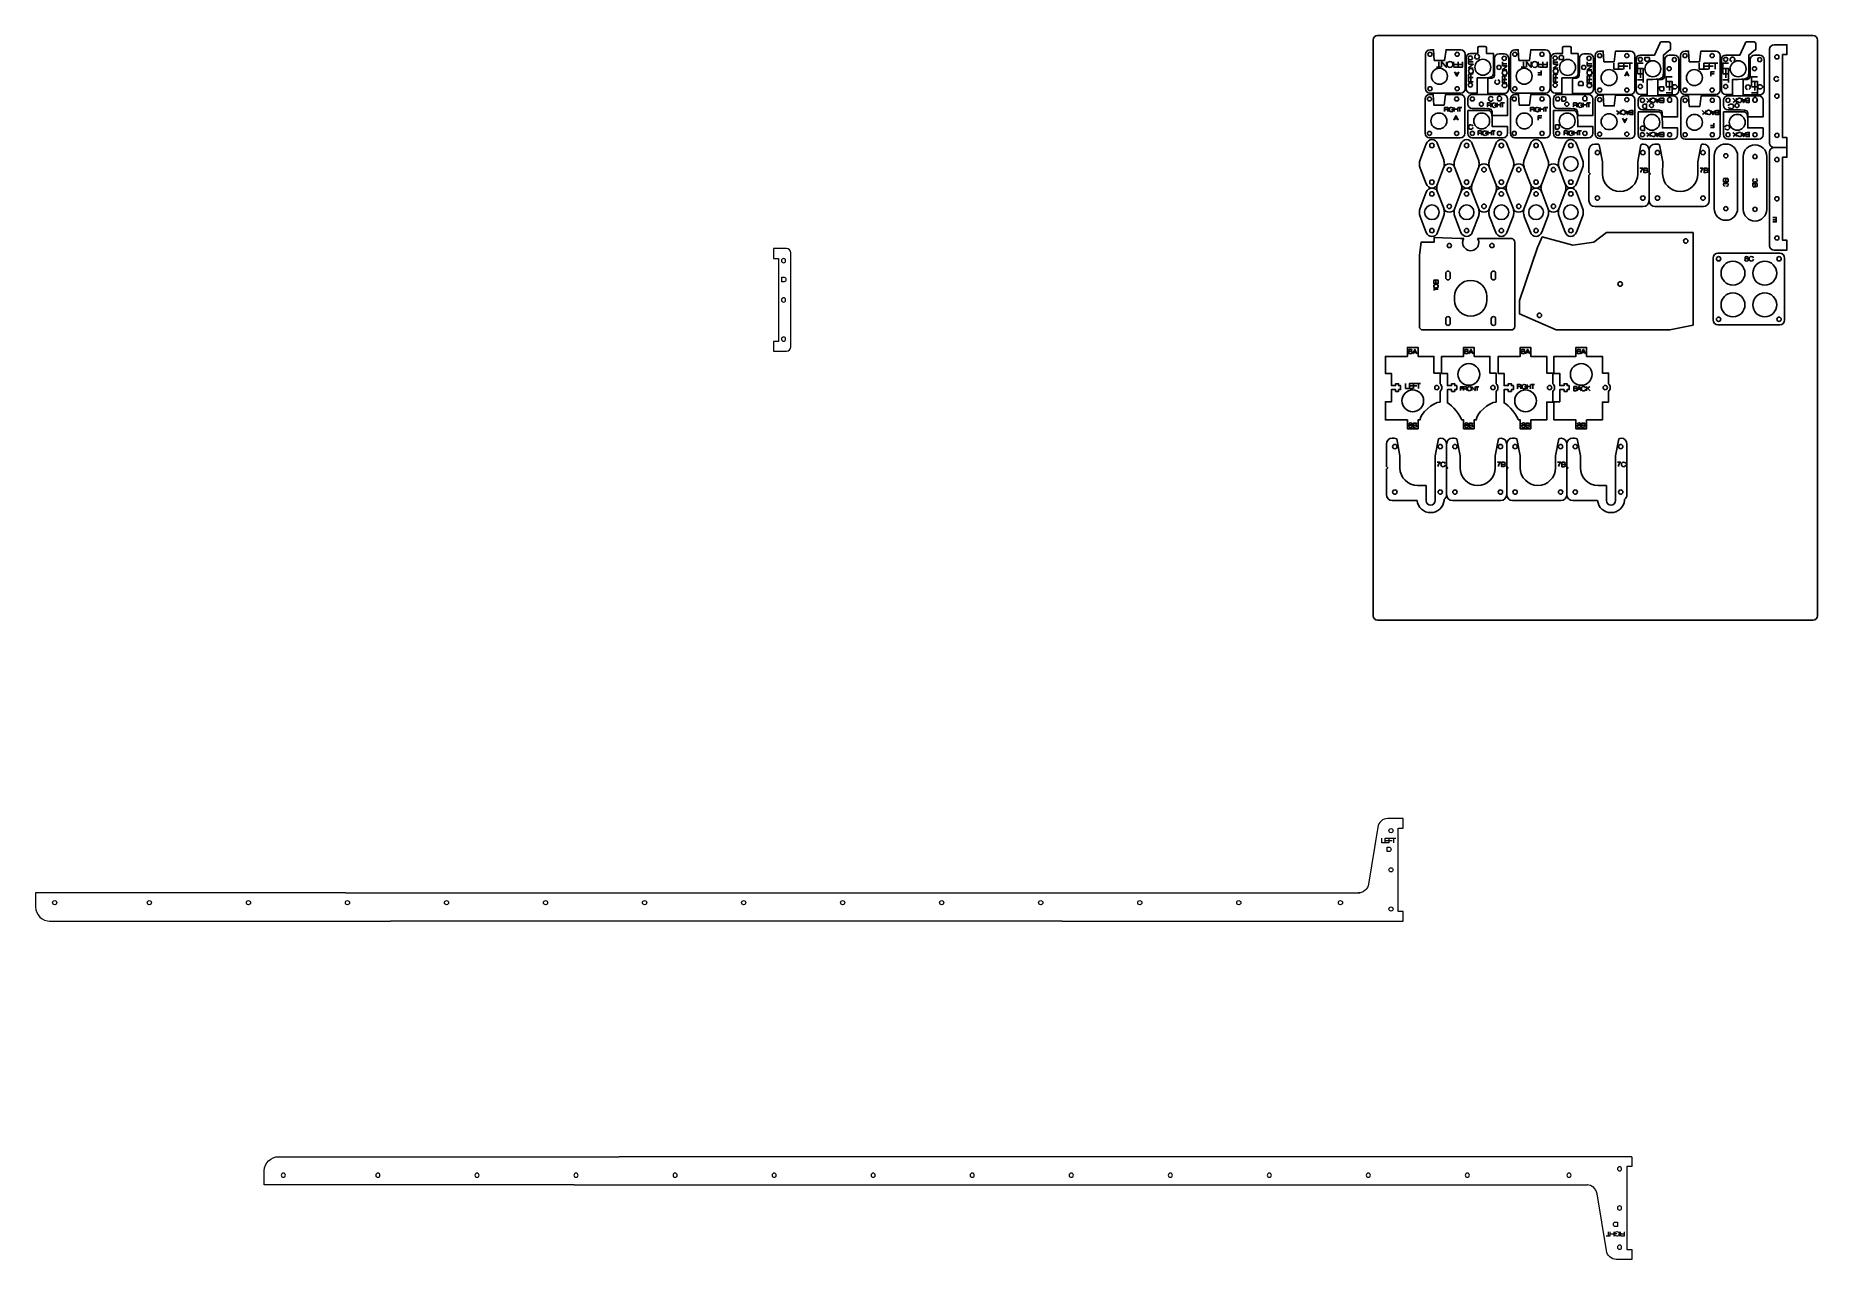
# Model space of a CAD drawing. Header units: millimetres. Extents: x -728 to 244, y -347 to 320.
import ezdxf

# ---------------------------------------------------------------- set-up
doc = ezdxf.new("R2010")
doc.units = ezdxf.units.MM
doc.layers.add('Layer_1', color=1, linetype='CONTINUOUS', true_color=0xff0000)
for name, color, linetype, lineweight, true_color in [('Left D Arm Back Text', 7, 'CONTINUOUS', 0, 0x000000), ('Left D Back', 1, 'CONTINUOUS', 0, 0xff0000), ('New Left D arm', 1, 'CONTINUOUS', 0, 0xff0000), ('New Left D arm text', 5, 'CONTINUOUS', 0, 0x0000ff), ('New Right D arm', 1, 'CONTINUOUS', 0, 0xff0000), ('New Rigth D arm text', 5, 'CONTINUOUS', 0, 0x0000ff)]:
    doc.layers.add(name, color=color, linetype=linetype, lineweight=lineweight, true_color=true_color)

msp = doc.modelspace()

# ---------------------------------------------------------------- linework, layer by layer
at = {"layer": 'Layer_1'}
for p, q in [((28.41, 159.49), (76.53, 159.49)), ((101.18, 159.51), (163.13, 159.51))]:
    msp.add_line(p, q, dxfattribs=at)
at = {"layer": 'Layer_1', "color": 1, "true_color": 0xff0000}
for points in [[(1.28, 3.68), (1.28, 317.61)], [(3.68, 320.01), (241.13, 320.01)], [(34.6, 306.48), (34.22, 312.28), (32.3, 312.28)], [(49.1, 312.28), (41.02, 312.28), (40.25, 306.48), (34.6, 306.48), (34.6, 306.48)], [(58.3, 313.37), (58.3, 310.27), (54.35, 310.27)], [(62.3, 314.17), (59.1, 314.17)], [(63.1, 310.27), (63.1, 310.27), (63.1, 313.37)], [(80.82, 306.48), (80.45, 312.28), (78.53, 312.28)], [(95.33, 312.28), (87.25, 312.28), (86.48, 306.48), (80.82, 306.48), (80.82, 306.48)], [(104.53, 313.29), (104.53, 310.19), (100.58, 310.19)], [(108.53, 314.09), (105.33, 314.09)], [(109.32, 310.19), (109.33, 310.19), (109.33, 313.29)], [(127.11, 305.75), (126.73, 311.55), (124.81, 311.55)], [(141.61, 311.55), (133.53, 311.55), (132.76, 305.75), (127.11, 305.75), (127.11, 305.75)], [(157.62, 315.77), (154.74, 309.45), (147.04, 309.45)], [(162.58, 316.57), (158.42, 316.57)], [(159.54, 299.53), (159.54, 309.45), (162.58, 311.85)], [(163.38, 312.66), (163.38, 315.77), (163.38, 315.77)], [(173.64, 305.75), (173.27, 311.55), (171.35, 311.55)], [(188.14, 311.55), (180.07, 311.55), (179.3, 305.75), (173.64, 305.75), (173.64, 305.75)], [(204.16, 315.77), (201.28, 309.45), (193.58, 309.45)], [(209.12, 316.57), (204.96, 316.57)], [(206.08, 299.53), (206.08, 309.45), (209.12, 311.85)], [(209.92, 312.66), (209.92, 315.77), (209.92, 315.77)], [(217.51, 312.64), (217.51, 261.44), (217.51, 261.44)], [(219.91, 259.04), (226.97, 259.04), (226.97, 264.4), (224.61, 264.4), (224.61, 309.68), (226.97, 309.68), (226.97, 315.04), (219.91, 315.04)], [(243.53, 317.61), (243.53, 3.68), (243.53, 3.68)], [(29.9, 309.88), (29.9, 291.11)], [(33.42, 309.85), (33.42, 309.85)], [(48.22, 309.85), (48.22, 309.85)], [(51.5, 291.11), (51.5, 309.88)], [(51.95, 307.87), (51.95, 291.07)], [(54.29, 306.75), (54.29, 306.75)], [(66.85, 300.35), (66.85, 310.27), (63.1, 310.27), (63.1, 310.27)], [(67.52, 307.63), (67.52, 300.76), (67.52, 300.76)], [(69.91, 301.55), (69.91, 301.55)], [(72.79, 310.03), (69.92, 310.03)], [(72.76, 306.51), (72.76, 306.51)], [(75.19, 290.83), (75.19, 307.63)], [(76.13, 309.88), (76.13, 291.11)], [(79.65, 309.85), (79.65, 309.85)], [(94.45, 309.85), (94.45, 309.85)], [(97.73, 291.11), (97.73, 309.88)], [(98.18, 307.79), (98.18, 290.99)], [(100.52, 306.67), (100.52, 306.67)], [(113.08, 300.27), (113.08, 310.19), (109.32, 310.19), (109.32, 310.19)], [(113.75, 307.63), (113.74, 300.76), (113.75, 300.76)], [(116.14, 301.55), (116.14, 301.55)], [(119.02, 310.03), (116.15, 310.03)], [(118.99, 306.51), (118.99, 306.51)], [(121.42, 290.83), (121.42, 307.63)], [(122.41, 309.15), (122.41, 290.38)], [(125.93, 309.12), (125.93, 309.12)], [(140.73, 309.12), (140.73, 309.12)], [(144.01, 290.38), (144.01, 309.15)], [(144.64, 307.05), (144.64, 290.25)], [(146.98, 305.93), (146.98, 305.93)], [(160.32, 306.9), (160.32, 300.03), (160.32, 300.03)], [(165.59, 309.3), (162.72, 309.3)], [(165.56, 305.78), (165.56, 305.78)], [(167.99, 290.1), (167.99, 306.9)], [(168.95, 309.15), (168.95, 290.38)], [(172.47, 309.12), (172.47, 309.12)], [(187.26, 309.12), (187.26, 309.12)], [(190.54, 290.38), (190.54, 309.15)], [(191.18, 307.05), (191.18, 290.25)], [(193.52, 305.93), (193.52, 305.93)], [(206.86, 306.9), (206.85, 300.03), (206.86, 300.03)], [(212.13, 309.3), (209.26, 309.3)], [(212.1, 305.78), (212.1, 305.78)], [(214.53, 290.1), (214.53, 306.9)], [(221.45, 307.28), (221.45, 307.28)], [(41.76, 297.85), (41.76, 297.85)], [(54.29, 291.95), (54.29, 291.95)], [(54.35, 288.67), (58.04, 288.67), (58.04, 297), (61.1, 297)], [(61.1, 298.41), (61.1, 298.41)], [(63.74, 296.75), (63.74, 288.43), (72.79, 288.43)], [(72.76, 291.71), (73.17, 291.71), (73.17, 291.71)], [(73.17, 293.95), (72.77, 293.95)], [(87.99, 297.85), (87.99, 297.85)], [(100.52, 291.87), (100.52, 291.87)], [(100.58, 288.59), (104.27, 288.59), (104.27, 296.92), (107.33, 296.92)], [(107.33, 298.33), (107.33, 298.33)], [(109.97, 296.75), (109.97, 288.43), (119.02, 288.43)], [(118.99, 291.71), (119.4, 291.71), (119.4, 291.71)], [(119.4, 293.95), (119, 293.95)], [(134.27, 297.12), (134.27, 297.12)], [(147.04, 287.85), (150.73, 287.85), (150.73, 296.18), (153.79, 296.18)], [(153.79, 297.59), (153.79, 297.59)], [(156.54, 296.02), (156.54, 287.7), (165.59, 287.7)], [(162.72, 300.82), (162.72, 300.82)], [(165.98, 293.22), (165.57, 293.22)], [(180.81, 297.12), (180.81, 297.12)], [(193.58, 287.85), (197.26, 287.85), (197.26, 296.18), (200.32, 296.18)], [(200.32, 297.59), (200.32, 297.59)], [(203.08, 296.02), (203.08, 287.7), (212.13, 287.7)], [(209.25, 300.82), (209.25, 300.82)], [(212.51, 293.22), (212.11, 293.22)], [(29.63, 285.51), (29.63, 266.74)], [(34.32, 282.11), (33.95, 287.91), (32.03, 287.91)], [(32.3, 288.71), (49.1, 288.71)], [(33.15, 285.48), (33.15, 285.48)], [(33.42, 291.05), (33.42, 291.05)], [(48.82, 287.91), (40.75, 287.91), (39.98, 282.11), (34.32, 282.11), (34.32, 282.11)], [(47.94, 285.48), (47.94, 285.48)], [(48.22, 291.05), (48.22, 291.05)], [(51.22, 266.74), (51.22, 285.51)], [(52.96, 285.51), (52.96, 282.64)], [(72.16, 287.91), (55.36, 287.91)], [(56.48, 285.48), (56.48, 285.48)], [(61.44, 282.64), (61.44, 282.64)], [(66.24, 276.46), (74.56, 276.46), (74.56, 285.51)], [(69.04, 285.9), (69.04, 285.49)], [(71.28, 285.48), (71.28, 285.89), (71.28, 285.89)], [(76.22, 285.51), (76.22, 266.74)], [(78.53, 288.71), (95.33, 288.71)], [(80.92, 282.11), (80.54, 287.91), (78.62, 287.91)], [(79.34, 285.48), (79.34, 285.48)], [(79.65, 291.05), (79.65, 291.05)], [(95.42, 287.91), (87.34, 287.91), (86.57, 282.11), (80.92, 282.11), (80.92, 282.11)], [(94.45, 291.05), (94.45, 291.05)], [(94.54, 285.48), (94.54, 285.48)], [(97.82, 266.74), (97.82, 285.51)], [(99.55, 285.51), (99.55, 282.64)], [(118.75, 287.91), (101.95, 287.91)], [(103.07, 285.48), (103.07, 285.48)], [(108.03, 282.64), (108.03, 282.64)], [(112.83, 276.46), (121.15, 276.46), (121.15, 285.51)], [(115.63, 285.9), (115.63, 285.49)], [(117.87, 285.48), (117.87, 285.89), (117.87, 285.89)], [(122.41, 285.12), (122.41, 266.35)], [(124.81, 287.98), (141.61, 287.98)], [(127.11, 281.72), (126.73, 287.52), (124.81, 287.52)], [(125.93, 290.32), (125.93, 290.32)], [(125.93, 285.09), (125.93, 285.09)], [(141.61, 287.52), (133.53, 287.52), (132.76, 281.72), (127.11, 281.72), (127.11, 281.72)], [(140.73, 290.32), (140.73, 290.32)], [(140.73, 285.09), (140.73, 285.09)], [(144.01, 266.35), (144.01, 285.12)], [(145.74, 284.78), (145.74, 281.91)], [(146.98, 291.13), (146.98, 291.13)], [(164.94, 287.18), (148.14, 287.18)], [(149.26, 284.75), (149.26, 284.75)], [(154.22, 281.91), (154.22, 281.91)], [(159.02, 275.73), (167.34, 275.73), (167.34, 284.78)], [(161.82, 285.17), (161.82, 284.76)], [(164.06, 284.75), (164.06, 285.16), (164.06, 285.16)], [(165.56, 290.98), (165.97, 290.98), (165.97, 290.98)], [(169.01, 284.78), (169.01, 266.01)], [(171.35, 287.98), (188.14, 287.98)], [(173.33, 287.18), (171.41, 287.18)], [(172.47, 290.32), (172.47, 290.32)], [(172.53, 284.75), (172.53, 284.75)], [(188.2, 287.18), (180.13, 287.18)], [(187.26, 290.32), (187.26, 290.32)], [(187.32, 284.75), (187.32, 284.75)], [(190.6, 266.01), (190.6, 284.78)], [(192.34, 284.78), (192.34, 281.91)], [(193.52, 291.13), (193.52, 291.13)], [(211.54, 287.18), (194.74, 287.18)], [(195.86, 284.75), (195.86, 284.75)], [(200.82, 281.91), (200.82, 281.91)], [(205.62, 275.73), (213.94, 275.73), (213.94, 284.78)], [(208.42, 285.17), (208.42, 284.76)], [(210.66, 284.75), (210.66, 285.16), (210.66, 285.16)], [(212.1, 290.98), (212.51, 290.98), (212.51, 290.98)], [(221.45, 285.9), (221.45, 285.9)], [(41.49, 273.49), (41.49, 273.49)], [(52.96, 279.24), (52.96, 266.74)], [(62.88, 279.24), (52.96, 279.24), (52.96, 279.24)], [(55.36, 280.24), (62.23, 280.24), (62.23, 280.24)], [(64.82, 273.48), (64.82, 273.48)], [(74.56, 266.74), (74.56, 270.42), (66.23, 270.42), (66.23, 273.48)], [(88.08, 273.49), (88.08, 273.49)], [(99.55, 279.24), (99.55, 266.74)], [(109.47, 279.24), (99.55, 279.24), (99.55, 279.24)], [(101.95, 280.24), (108.82, 280.24), (108.82, 280.24)], [(111.41, 273.48), (111.41, 273.48)], [(121.15, 266.74), (121.15, 270.42), (112.82, 270.42), (112.82, 273.48)], [(134.27, 273.09), (134.27, 273.09)], [(145.74, 278.51), (145.74, 266.01)], [(155.66, 278.51), (145.74, 278.51), (145.74, 278.51)], [(148.14, 279.51), (155.01, 279.51), (155.01, 279.51)], [(157.6, 272.75), (157.6, 272.75)], [(167.34, 266.01), (167.34, 269.69), (159.01, 269.69), (159.01, 272.75)], [(179.36, 281.38), (173.7, 281.38), (173.7, 281.38)], [(180.87, 272.75), (180.87, 272.75)], [(192.34, 278.51), (192.34, 266.01)], [(202.26, 278.51), (192.34, 278.51), (192.34, 278.51)], [(194.74, 279.51), (201.61, 279.51), (201.61, 279.51)], [(204.2, 272.75), (204.2, 272.75)], [(213.94, 266.01), (213.94, 269.69), (205.61, 269.69), (205.61, 272.75)], [(32.03, 264.34), (48.82, 264.34)], [(33.15, 266.68), (33.15, 266.68)], [(47.94, 266.68), (47.94, 266.68)], [(55.36, 264.34), (72.16, 264.34)], [(56.48, 266.68), (56.48, 266.68)], [(71.28, 266.68), (71.28, 266.68)], [(78.62, 264.34), (95.42, 264.34)], [(79.34, 266.68), (79.34, 266.68)], [(94.54, 266.68), (94.54, 266.68)], [(101.95, 264.34), (118.75, 264.34)], [(103.07, 266.68), (103.07, 266.68)], [(117.87, 266.68), (117.87, 266.68)], [(124.81, 263.95), (141.61, 263.95)], [(125.93, 266.29), (125.93, 266.29)], [(140.73, 266.29), (140.73, 266.29)], [(148.14, 263.61), (164.94, 263.61)], [(149.26, 265.95), (149.26, 265.95)], [(164.06, 265.95), (164.06, 265.95)], [(171.41, 263.61), (188.2, 263.61)], [(172.53, 265.95), (172.53, 265.95)], [(187.32, 265.95), (187.32, 265.95)], [(194.74, 263.61), (211.54, 263.61)], [(195.86, 265.95), (195.86, 265.95)], [(210.66, 265.95), (210.66, 265.95)], [(221.45, 264.52), (221.45, 264.52)], [(30.26, 261.05), (26.86, 252.26)], [(34.51, 260.09), (34.51, 260.09)], [(39.76, 252.26), (36.37, 261.04)], [(49.19, 261.06), (45.8, 252.27)], [(53.45, 260.1), (53.45, 260.1)], [(58.69, 252.27), (55.3, 261.05)], [(68.13, 261.07), (64.74, 252.28)], [(72.39, 260.11), (72.39, 260.11)], [(77.64, 252.28), (74.24, 261.06)], [(87.08, 261.07), (83.68, 252.29)], [(91.33, 260.12), (91.33, 260.12)], [(96.58, 252.29), (93.19, 261.07)], [(106.02, 261.08), (102.63, 252.3)], [(109.07, 254.13), (109.07, 254.13)], [(110.27, 260.13), (110.27, 260.13)], [(115.52, 252.3), (112.13, 261.08)], [(118.96, 257.65), (118.96, 245.36), (119.67, 244.66), (118.96, 243.95), (118.96, 230.05), (118.96, 230.05)], [(123.17, 260.85), (122.16, 260.85)], [(123.56, 257.45), (123.56, 257.45)], [(126.36, 244.65), (126.37, 251.22), (124.58, 260.51)], [(147.35, 260.52), (145.56, 251.22), (145.56, 244.65)], [(148.36, 257.45), (148.36, 257.45)], [(151.76, 230.05), (151.76, 257.65)], [(155.97, 260.85), (154.96, 260.85)], [(156.36, 257.45), (156.36, 257.45)], [(159.16, 244.65), (159.17, 251.22), (157.38, 260.51)], [(180.15, 260.52), (178.36, 251.22), (178.36, 244.65)], [(181.16, 257.45), (181.16, 257.45)], [(184.56, 230.05), (184.56, 257.65)], [(187.22, 225.69), (187.22, 254.49)], [(193.62, 255.63), (193.62, 255.63)], [(200.02, 254.49), (200.02, 225.69), (200.02, 225.69)], [(203.14, 225.28), (203.14, 254.08), (203.14, 254.08)], [(209.54, 252.94), (209.54, 252.94)], [(215.94, 254.08), (215.94, 225.28)], [(217.51, 205.44), (217.51, 256.64)], [(226.97, 259.04), (226.97, 253.68), (224.61, 253.68), (224.61, 208.4), (226.97, 208.4), (226.97, 203.04), (219.91, 203.04)], [(221.45, 253.56), (221.45, 253.56)], [(26.9, 247.81), (30.26, 239.13), (30.26, 239.13)], [(36.37, 239.14), (39.73, 247.83)], [(43.98, 246.9), (43.98, 246.9)], [(49.22, 239.07), (45.83, 247.85)], [(55.3, 239.15), (58.66, 247.84)], [(62.92, 246.91), (62.92, 246.91)], [(68.17, 239.08), (64.78, 247.86)], [(74.24, 239.16), (77.6, 247.85)], [(81.86, 246.92), (81.86, 246.92)], [(87.11, 239.09), (83.72, 247.87)], [(93.19, 239.17), (96.55, 247.86)], [(100.8, 246.93), (100.8, 246.93)], [(106.05, 239.09), (102.66, 247.88)], [(112.13, 239.18), (115.49, 247.87)], [(151.76, 245.36), (152.47, 244.66), (151.76, 243.95)], [(30.26, 234.63), (26.86, 225.84), (26.86, 225.84)], [(34.51, 240.09), (34.51, 240.09)], [(34.51, 233.67), (34.51, 233.67)], [(39.76, 225.84), (36.37, 234.62)], [(45.83, 225.95), (49.19, 234.64)], [(53.45, 240.1), (53.45, 240.1)], [(53.45, 233.68), (53.45, 233.68)], [(58.69, 225.85), (55.3, 234.64)], [(64.78, 225.96), (68.13, 234.65)], [(72.39, 240.11), (72.39, 240.11)], [(72.39, 233.69), (72.39, 233.69)], [(77.64, 225.86), (74.24, 234.64)], [(83.72, 225.97), (87.08, 234.66)], [(91.33, 240.12), (91.33, 240.12)], [(91.33, 233.7), (91.33, 233.7)], [(96.58, 225.87), (93.19, 234.65)], [(102.66, 225.98), (106.02, 234.67)], [(110.27, 240.13), (110.27, 240.13)], [(110.27, 233.71), (110.27, 233.71)], [(115.52, 225.88), (112.13, 234.66)], [(33.31, 227.67), (33.31, 227.67)], [(43.98, 226.9), (43.98, 226.9)], [(52.25, 227.68), (52.25, 227.68)], [(62.92, 226.91), (62.92, 226.91)], [(71.19, 227.69), (71.19, 227.69)], [(81.86, 226.92), (81.86, 226.92)], [(90.13, 227.7), (90.13, 227.7)], [(100.8, 226.93), (100.8, 226.93)], [(109.07, 227.71), (109.07, 227.71)], [(122.16, 226.85), (148.56, 226.85)], [(123.56, 232.65), (123.56, 232.65)], [(148.36, 232.65), (148.36, 232.65)], [(154.96, 226.85), (181.36, 226.85)], [(156.36, 232.65), (156.36, 232.65)], [(181.16, 232.65), (181.16, 232.65)], [(193.62, 226.83), (193.62, 226.83)], [(209.54, 224.14), (209.54, 224.14)], [(221.45, 232.18), (221.45, 232.18)], [(26.9, 221.4), (30.26, 212.72)], [(36.37, 212.72), (39.73, 221.41)], [(45.84, 221.41), (49.19, 212.73)], [(55.3, 212.73), (58.66, 221.42)], [(64.78, 221.42), (68.13, 212.74)], [(74.24, 212.74), (77.6, 221.43)], [(83.72, 221.42), (87.08, 212.75)], [(93.19, 212.75), (96.55, 221.44)], [(102.66, 221.43), (106.02, 212.75)], [(112.13, 212.76), (115.49, 221.45)], [(50.71, 209.38), (48.99, 209.38), (34.52, 209.87), (34.52, 207.33), (27.4, 207.33), (26.52, 200.28), (26.52, 161.47)], [(34.51, 213.67), (34.51, 213.67)], [(42.85, 204.39), (42.85, 204.39)], [(53.45, 213.68), (53.45, 213.68)], [(76.38, 209.38), (58.27, 209.38)], [(66.05, 204.39), (66.05, 204.39)], [(72.39, 213.69), (72.39, 213.69)], [(78.5, 161.46), (78.5, 207.44)], [(101.18, 159.51), (81.09, 168.34), (81.09, 175.56), (91, 204.48), (93.5, 210.2), (110.14, 205.71), (121.66, 207.34), (128.57, 212.6), (175.73, 212.6), (175.73, 162.19), (163.13, 159.51)], [(91.33, 213.7), (91.33, 213.7)], [(110.27, 213.71), (110.27, 213.71)], [(172.97, 208.01), (172.97, 208.01)], [(221.45, 210.8), (221.45, 210.8)], [(186.63, 198.7), (186.64, 170.22), (186.64, 164.96)], [(223.03, 201.36), (217.93, 201.36), (194.54, 201.36), (189.28, 201.36)], [(189.68, 199.52), (189.68, 199.52)], [(223.84, 198.32), (223.84, 198.32)], [(225.69, 164.97), (225.68, 193.45), (225.68, 198.71)], [(40.89, 187.99), (40.89, 190.4)], [(43.29, 190.4), (43.29, 187.99), (43.29, 187.99)], [(65.69, 187.99), (65.69, 190.4)], [(68.09, 190.4), (68.09, 187.99), (68.09, 187.99)], [(204.03, 190.5), (204.03, 190.5)], [(221.36, 190.45), (221.36, 190.45)], [(45.73, 175.79), (45.73, 177.79)], [(63.25, 177.79), (63.25, 175.79), (63.25, 175.79)], [(137.2, 184.58), (137.2, 184.58)], [(40.89, 163.19), (40.89, 165.6)], [(43.29, 165.6), (43.29, 163.19), (43.29, 163.19)], [(65.69, 163.19), (65.69, 165.6)], [(68.09, 165.6), (68.09, 163.19), (68.09, 163.19)], [(93.17, 167.48), (93.17, 167.48)], [(188.48, 165.35), (188.48, 165.35)], [(204.03, 173.17), (204.03, 173.17)], [(221.36, 173.17), (221.36, 173.17)], [(189.29, 162.31), (194.39, 162.31), (217.78, 162.31), (217.78, 162.31)], [(217.78, 162.31), (223.04, 162.31)], [(222.64, 164.15), (222.64, 164.15)], [(37.76, 130.15), (37.76, 136), (34.4, 136), (34.4, 145.12), (25.76, 145.12), (25.76, 150), (20, 150), (20, 145.12), (8, 145.12), (8, 135.84), (11.2, 135.84), (11.2, 129.2), (13.49, 129.2), (13.49, 130.16), (15.17, 130.16), (15.17, 129.2), (16.28, 129.2), (16.28, 126.96), (15.17, 126.96), (15.17, 126), (13.49, 126), (13.49, 126.96), (11.2, 126.96), (11.2, 120.32), (8, 120.32), (8, 110.48), (20, 110.48), (20, 105.6), (25.76, 105.6), (25.76, 110.48), (26.89, 110.48), (26.89, 110.48)], [(68.34, 130.15), (68.34, 136), (64.98, 136), (64.98, 145.12), (56.34, 145.12), (56.34, 150), (50.58, 150), (50.58, 145.12), (38.58, 145.12), (38.58, 135.84), (41.78, 135.84), (41.78, 129.2), (44.07, 129.2), (44.07, 130.16), (45.75, 130.16), (45.75, 129.2), (46.86, 129.2), (46.86, 126.96), (45.75, 126.96), (45.75, 126), (44.07, 126), (44.07, 126.96), (41.78, 126.96), (41.78, 119.71), (41.78, 119.71), (41.78, 119.71)], [(99.27, 130.15), (99.27, 136), (95.91, 136), (95.91, 145.12), (87.27, 145.12), (87.27, 150), (81.51, 150), (81.51, 145.12), (69.51, 145.12), (69.51, 135.84), (72.71, 135.84), (72.71, 129.2), (75, 129.2), (75, 130.16), (76.68, 130.16), (76.68, 129.2), (77.79, 129.2), (77.79, 126.96), (76.68, 126.96), (76.68, 126), (75, 126), (75, 126.96), (72.71, 126.96), (72.71, 119.7), (72.71, 119.71)], [(129.64, 130.15), (129.64, 136), (126.28, 136), (126.28, 145.12), (117.64, 145.12), (117.64, 150), (111.88, 150), (111.88, 145.12), (99.88, 145.12), (99.88, 135.84), (103.08, 135.84), (103.08, 129.2), (105.37, 129.2), (105.37, 130.16), (107.05, 130.16), (107.05, 129.2), (108.16, 129.2), (108.16, 126.96), (107.05, 126.96), (107.05, 126), (105.37, 126), (105.37, 126.96), (103.08, 126.96), (103.08, 120.32), (99.88, 120.32), (99.88, 110.48), (111.88, 110.48), (111.88, 105.6), (117.64, 105.6), (117.64, 110.48), (126.28, 110.48), (126.28, 120.16), (129.64, 120.16), (129.64, 126.01)], [(37.16, 128.08), (37.16, 128.08)], [(59.38, 135.28), (59.38, 135.28)], [(67.74, 128.08), (67.74, 128.08)], [(98.67, 128.08), (98.67, 128.08)], [(120.68, 135.28), (120.68, 135.28)], [(129.04, 128.08), (129.04, 128.08)], [(28.8, 120.88), (28.8, 120.88)], [(37.76, 120.16), (37.76, 126.01)], [(37.76, 120.16), (37.76, 120.16), (37.76, 120.16)], [(68.34, 120.16), (68.34, 126.01)], [(80.38, 110.48), (80.38, 110.48), (81.51, 110.48), (81.51, 105.6), (87.27, 105.6), (87.27, 110.48), (95.91, 110.48), (95.91, 120.16), (99.27, 120.16), (99.27, 120.16), (99.27, 120.16)], [(90.31, 120.88), (90.31, 120.88)], [(99.27, 120.16), (99.27, 126.01)], [(49.45, 110.48), (49.45, 110.48), (50.58, 110.48), (50.58, 105.6), (56.34, 105.6), (56.34, 110.48), (57.47, 110.48), (57.47, 110.48)], [(8.51, 97.29), (8.51, 85.01), (9.21, 84.3), (8.51, 83.6), (8.51, 69.69)], [(12.71, 100.49), (11.71, 100.49)], [(15.91, 84.29), (15.91, 90.88), (14.12, 100.16)], [(36.89, 100.16), (35.1, 90.86), (35.09, 66.49)], [(38.11, 100.49), (38.11, 100.49)], [(41.31, 69.69), (41.31, 97.29)], [(45.51, 100.49), (44.51, 100.49)], [(48.71, 84.29), (48.71, 90.87), (46.92, 100.16)], [(69.69, 100.16), (67.9, 90.86), (67.91, 84.29)], [(74.11, 69.69), (74.11, 97.29)], [(78.31, 100.49), (77.31, 100.49)], [(81.51, 84.29), (81.51, 90.87), (79.72, 100.16)], [(102.49, 100.16), (100.7, 90.86), (100.71, 84.29)], [(106.91, 69.69), (106.91, 97.29)], [(111.11, 100.49), (110.11, 100.49)], [(114.31, 84.29), (114.31, 90.88), (112.52, 100.16)], [(135.29, 100.16), (133.5, 90.86), (133.49, 66.49)], [(139.71, 69.69), (139.71, 97.29)], [(13.1, 94.69), (13.1, 94.69)], [(37.9, 94.69), (37.9, 94.69)], [(45.9, 97.09), (45.9, 97.09)], [(70.7, 97.09), (70.7, 97.09)], [(78.71, 97.09), (78.71, 97.09)], [(103.51, 97.09), (103.51, 97.09)], [(111.51, 94.69), (111.51, 94.69)], [(136.31, 94.69), (136.31, 94.69)], [(41.3, 85.01), (42.01, 84.3), (41.3, 83.6)], [(74.11, 85.01), (74.81, 84.3), (74.11, 83.6)], [(106.91, 85.01), (107.61, 84.3), (106.91, 83.6)], [(13.1, 72.29), (13.1, 72.29)], [(30.12, 66.43), (30.12, 74.74)], [(37.9, 69.89), (37.9, 69.89)], [(45.9, 72.29), (45.9, 72.29)], [(70.7, 72.29), (70.7, 72.29)], [(78.71, 72.29), (78.71, 72.29)], [(103.51, 72.29), (103.51, 72.29)], [(111.51, 72.29), (111.51, 72.29)], [(128.52, 66.43), (128.52, 74.74)], [(136.31, 69.89), (136.31, 69.89)], [(11.71, 66.49), (25.24, 66.49)], [(39.96, 66.56), (39.96, 67.09)], [(44.51, 66.49), (70.91, 66.49)], [(77.31, 66.49), (103.71, 66.49)], [(110.11, 66.49), (123.64, 66.49)], [(138.36, 66.56), (138.36, 67.09)], [(241.13, 1.28), (3.68, 1.28)]]:
    msp.add_lwpolyline(points, dxfattribs=at)
at = {"layer": 'Layer_1', "color": 5, "true_color": 0x0000ff}
for points in [[(38.45, 302.77), (35.82, 302.77)], [(37.13, 305.81), (37.13, 302.77)], [(41.23, 305.81), (41.23, 302.77), (41.12, 302.77), (38.72, 305.81), (38.62, 305.81), (38.62, 302.77)], [(43.17, 302.7), (43.17, 302.7)], [(45.78, 304.32), (45.78, 304.33), (47.57, 304.34)], [(47.57, 305.81), (47.57, 302.77), (45.89, 302.77)], [(49.93, 305.81), (49.93, 302.77), (47.79, 302.77)], [(49.93, 304.18), (47.92, 304.18)], [(53.35, 304.59), (53.35, 306.75)], [(55.85, 305.68), (53.35, 305.68)], [(55.85, 302.31), (53.35, 302.31), (53.35, 302.4), (55.85, 304.37), (55.85, 304.45), (53.35, 304.45)], [(71.75, 303.63), (71.75, 305.78)], [(74.25, 304.71), (71.75, 304.71)], [(74.25, 301.34), (71.75, 301.34), (71.75, 301.43), (74.25, 303.4), (74.25, 303.48), (71.75, 303.48)], [(84.68, 302.76), (82.05, 302.76)], [(83.36, 305.81), (83.36, 302.76)], [(87.46, 305.81), (87.46, 302.76), (87.35, 302.76), (84.95, 305.81), (84.85, 305.81), (84.85, 302.76)], [(89.4, 302.7), (89.4, 302.7)], [(92.01, 304.32), (92.01, 304.33), (93.8, 304.34)], [(93.8, 305.81), (93.8, 302.76), (92.12, 302.76)], [(96.16, 305.81), (96.16, 302.76), (94.02, 302.76)], [(96.16, 304.18), (94.15, 304.18)], [(99.58, 304.52), (99.58, 306.68)], [(102.08, 305.6), (99.58, 305.6)], [(102.08, 302.23), (99.58, 302.23), (99.58, 302.32), (102.08, 304.29), (102.08, 304.37), (99.58, 304.37)], [(102.68, 307.01), (102.68, 308.19)], [(105.1, 308.19), (105.1, 307.01), (102.68, 307.01), (102.68, 307.01)], [(117.98, 303.63), (117.98, 305.78)], [(120.48, 304.71), (117.98, 304.71)], [(120.48, 301.34), (117.98, 301.34), (117.98, 301.43), (120.48, 303.4), (120.48, 303.48), (117.98, 303.48)], [(134.83, 301.68), (132.55, 301.68), (132.55, 304.92)], [(137.7, 301.68), (135.14, 301.68), (135.14, 304.92), (137.67, 304.92)], [(135.14, 303.42), (137.56, 303.42)], [(137.98, 301.68), (137.98, 304.92), (140.26, 304.92)], [(137.98, 303.42), (140.12, 303.42)], [(139.9, 304.92), (142.7, 304.92)], [(141.31, 301.68), (141.31, 304.92)], [(145.37, 302.31), (145.37, 304.99), (148.61, 304.99)], [(145.37, 299.45), (145.37, 302), (148.61, 302), (148.61, 299.47)], [(147.1, 302), (147.1, 299.58)], [(149.53, 306.96), (149.53, 308.14), (151.95, 308.14), (151.95, 308.14)], [(151.95, 308.14), (151.95, 306.96)], [(181.37, 301.68), (179.09, 301.68), (179.09, 304.92)], [(184.23, 301.68), (181.68, 301.68), (181.68, 304.92), (184.2, 304.92)], [(181.68, 303.42), (184.1, 303.42)], [(184.52, 301.68), (184.52, 304.92), (186.79, 304.92)], [(184.52, 303.42), (186.66, 303.42)], [(186.44, 304.92), (189.24, 304.92)], [(187.84, 301.68), (187.84, 304.92)], [(191.9, 302.31), (191.9, 304.99), (195.15, 304.99)], [(191.9, 299.45), (191.9, 302), (195.15, 302), (195.15, 299.47)], [(193.64, 302), (193.64, 299.58)], [(48.03, 300.34), (46.92, 297.93), (46.83, 297.93), (45.72, 300.34)], [(46.09, 299.54), (47.67, 299.54)], [(53.29, 300.72), (53.29, 300.72)], [(55.85, 297.1), (53.35, 297.1), (53.35, 298.48)], [(55.85, 294.76), (53.35, 294.76), (53.35, 296.92)], [(54.51, 294.76), (54.51, 296.82)], [(54.63, 298.57), (54.63, 298.57)], [(54.63, 298.57), (54.64, 297.1)], [(71.69, 299.75), (71.69, 299.75)], [(74.25, 296.13), (71.75, 296.13), (71.75, 297.51)], [(74.25, 294.19), (71.75, 294.19), (71.75, 295.95)], [(72.91, 294.19), (72.91, 295.85)], [(73.03, 297.61), (73.04, 297.6), (73.04, 296.13)], [(92.98, 300.97), (92.98, 298.55), (91.1, 298.55)], [(92.98, 299.68), (91.18, 299.68)], [(99.52, 300.64), (99.52, 300.64)], [(102.08, 297.03), (99.58, 297.03), (99.58, 298.4)], [(102.08, 294.69), (99.58, 294.69), (99.58, 296.84)], [(100.74, 294.69), (100.74, 296.74)], [(100.85, 298.5), (100.86, 298.5)], [(100.86, 298.5), (100.87, 297.03)], [(113.32, 292.86), (113.32, 294.03)], [(115.73, 294.03), (115.73, 292.86), (113.32, 292.86), (113.32, 292.86)], [(117.92, 299.75), (117.92, 299.75)], [(120.48, 296.13), (117.98, 296.13), (117.98, 297.51)], [(120.48, 294.2), (117.98, 294.2), (117.98, 295.95)], [(119.14, 294.2), (119.14, 295.85)], [(119.26, 297.61), (119.26, 297.6), (119.27, 296.13)], [(138.49, 297.93), (139.6, 300.34), (139.69, 300.34), (140.8, 297.93)], [(140.43, 298.72), (138.85, 298.72)], [(145.37, 299.16), (148.61, 299.16), (148.61, 296.89)], [(145.37, 295.83), (148.61, 295.83)], [(147.1, 299.16), (147.1, 297.02)], [(148.61, 297.24), (148.61, 294.44)], [(157.46, 290.89), (157.46, 292.07), (159.88, 292.07), (159.88, 292.07)], [(159.88, 292.07), (159.88, 290.89)], [(161.1, 295.31), (161.1, 297.59), (164.34, 297.59)], [(161.1, 292.45), (161.1, 295), (164.34, 295), (164.34, 292.48)], [(161.1, 292.16), (164.34, 292.16), (164.34, 289.89)], [(162.83, 295), (162.83, 292.58)], [(162.83, 292.16), (162.83, 290.02)], [(185.49, 297.93), (185.49, 300.34), (187.37, 300.34)], [(185.49, 299.22), (187.29, 299.22)], [(191.9, 299.16), (195.15, 299.16), (195.15, 296.89)], [(191.9, 295.83), (195.15, 295.83)], [(193.64, 299.16), (193.64, 297.02)], [(195.15, 297.24), (195.15, 294.44)], [(207.64, 295.31), (207.64, 297.59), (210.88, 297.59)], [(207.64, 292.45), (207.64, 295), (210.88, 295), (210.88, 292.48)], [(207.64, 292.16), (210.88, 292.16), (210.88, 289.89)], [(209.37, 295), (209.37, 292.58)], [(209.37, 292.16), (209.37, 290.02)], [(63.56, 281), (63.56, 283.3), (64.82, 283.3)], [(64.91, 282.13), (64.91, 282.12), (63.56, 282.12)], [(65.84, 283.3), (65.84, 281)], [(67.39, 282.03), (68.47, 282.03), (68.47, 280.95)], [(68.83, 281), (68.83, 283.3)], [(68.83, 282.23), (70.8, 282.23)], [(70.8, 283.3), (70.8, 281)], [(70.95, 283.3), (72.93, 283.3)], [(71.91, 281), (71.91, 283.28)], [(104.26, 286.72), (105.44, 286.72)], [(105.44, 284.3), (104.26, 284.3), (104.26, 286.72), (104.26, 286.72)], [(110.51, 281), (110.51, 283.3), (111.78, 283.3)], [(111.86, 282.13), (111.86, 282.12), (110.51, 282.12)], [(112.79, 283.3), (112.79, 281)], [(114.35, 282.03), (115.43, 282.03), (115.43, 280.95)], [(115.78, 281), (115.78, 283.3)], [(115.78, 282.23), (117.75, 282.23)], [(117.75, 283.3), (117.75, 281)], [(117.91, 283.3), (119.89, 283.3)], [(118.86, 281), (118.86, 283.28)], [(149.25, 282.67), (150.43, 282.67), (150.43, 280.25), (150.43, 280.25)], [(151.74, 284.46), (150.34, 285.85)], [(152.44, 284.99), (150.55, 283.55)], [(152.44, 285.85), (152.44, 283.55)], [(157.39, 285.85), (156.33, 283.55), (156.25, 283.55), (155.19, 285.85)], [(155.54, 285.09), (157.04, 285.09)], [(157.97, 284.65), (159.72, 284.65)], [(157.97, 284.64), (157.97, 284.65)], [(159.72, 283.55), (158.07, 283.55)], [(158.16, 285.85), (159.72, 285.85), (159.72, 283.55), (159.72, 283.55)], [(161.1, 288.84), (164.34, 288.84)], [(164.34, 290.24), (164.34, 287.44)], [(198.81, 284.46), (197.4, 285.85)], [(199.5, 284.99), (197.62, 283.55)], [(199.5, 285.85), (199.5, 283.55)], [(204.45, 285.85), (203.4, 283.55), (203.31, 283.55), (202.26, 285.85)], [(202.61, 285.09), (204.11, 285.09)], [(205.03, 284.65), (206.39, 284.65)], [(205.03, 284.65), (205.03, 284.65)], [(206.39, 283.55), (205.14, 283.55)], [(205.22, 285.85), (206.39, 285.85), (206.39, 283.55), (206.39, 283.55)], [(207.64, 288.84), (210.88, 288.84)], [(210.88, 290.24), (210.88, 287.44)], [(40.23, 278.6), (40.23, 280.9), (41.49, 280.9)], [(41.58, 279.73), (41.57, 279.72), (40.23, 279.72)], [(42.51, 280.9), (42.51, 278.6)], [(44.06, 279.63), (45.14, 279.63), (45.14, 278.55)], [(45.32, 273.9), (46.44, 276.32), (46.52, 276.32), (47.63, 273.9)], [(45.5, 278.6), (45.5, 280.9)], [(45.5, 279.83), (47.46, 279.83)], [(47.27, 274.7), (45.69, 274.7)], [(47.46, 280.9), (47.46, 278.6)], [(47.62, 280.9), (49.6, 280.9)], [(48.58, 278.6), (48.58, 280.88)], [(87.18, 278.6), (87.18, 280.9), (88.44, 280.9)], [(88.53, 279.73), (88.53, 279.72), (87.18, 279.72)], [(89.46, 280.9), (89.46, 278.6)], [(91.02, 279.63), (92.1, 279.63), (92.1, 278.55)], [(91.35, 273.9), (91.35, 276.32), (93.23, 276.32)], [(91.35, 275.19), (93.15, 275.19)], [(92.45, 278.6), (92.45, 280.9)], [(92.45, 279.83), (94.42, 279.83)], [(94.42, 280.9), (94.42, 278.6)], [(94.57, 280.9), (96.56, 280.9)], [(95.53, 278.6), (95.53, 280.88)], [(135.4, 277.85), (134, 279.23)], [(136.1, 278.38), (134.21, 276.94)], [(136.1, 279.23), (136.1, 276.94)], [(139.64, 274.98), (138.53, 272.57), (138.45, 272.57), (137.34, 274.98)], [(137.7, 274.18), (139.28, 274.18)], [(141.04, 279.23), (139.99, 276.94), (139.91, 276.94), (138.85, 279.23)], [(139.2, 278.47), (140.7, 278.47)], [(141.62, 278.03), (142.98, 278.03)], [(141.62, 278.03), (141.62, 278.03)], [(142.98, 276.94), (141.73, 276.94)], [(141.82, 279.23), (142.98, 279.23), (142.98, 276.94), (142.98, 276.94)], [(150.43, 280.25), (149.25, 280.25)], [(182.07, 277.85), (180.66, 279.24)], [(182.76, 278.38), (180.88, 276.94)], [(182.76, 279.24), (182.76, 276.94)], [(187.15, 272.27), (187.15, 269.85), (185.26, 269.85)], [(187.71, 279.24), (186.66, 276.94), (186.57, 276.94), (185.52, 279.24)], [(185.87, 278.48), (187.37, 278.48)], [(188.29, 278.03), (189.65, 278.03)], [(188.29, 278.03), (188.29, 278.03)], [(189.65, 276.94), (188.4, 276.94)], [(188.48, 279.24), (189.65, 279.24), (189.65, 276.94), (189.65, 276.94)], [(58.53, 265.71), (58.53, 268.01), (59.79, 268.01)], [(59.88, 266.83), (59.88, 266.83), (58.53, 266.82)], [(60.81, 268.01), (60.81, 265.71)], [(62.37, 266.74), (63.45, 266.74), (63.45, 265.66)], [(63.8, 265.71), (63.8, 268.01)], [(63.8, 266.94), (65.77, 266.94)], [(65.77, 268.01), (65.77, 265.71)], [(65.92, 268.01), (67.91, 268.01)], [(66.88, 265.71), (66.88, 267.99)], [(100.68, 271.44), (101.86, 271.44)], [(101.86, 269.02), (100.68, 269.02), (100.68, 271.44), (100.68, 271.44)], [(105.48, 265.71), (105.48, 268.01), (106.75, 268.01)], [(106.84, 266.83), (106.83, 266.83), (105.48, 266.82)], [(107.77, 268.01), (107.77, 265.71)], [(109.32, 266.74), (110.4, 266.74), (110.4, 265.66)], [(110.75, 265.71), (110.75, 268.01)], [(110.75, 266.94), (112.72, 266.94)], [(112.72, 268.01), (112.72, 265.71)], [(112.88, 268.01), (114.86, 268.01)], [(113.84, 265.71), (113.84, 267.99)], [(148.06, 270.64), (149.24, 270.64), (149.24, 268.22), (149.24, 268.22)], [(149.24, 268.22), (148.06, 268.22)], [(151.74, 265.84), (150.34, 267.23)], [(152.44, 266.37), (150.55, 264.93)], [(152.44, 267.23), (152.44, 264.93)], [(157.39, 267.23), (156.33, 264.93), (156.25, 264.93), (155.19, 267.23)], [(155.54, 266.47), (157.04, 266.47)], [(157.97, 266.02), (157.97, 266.03)], [(157.97, 266.02), (159.72, 266.02)], [(159.72, 264.93), (158.07, 264.93)], [(158.16, 267.23), (159.72, 267.23), (159.72, 264.93), (159.72, 264.93)], [(187.15, 270.97), (185.34, 270.97)], [(198.81, 265.84), (197.4, 267.23)], [(199.5, 266.37), (197.62, 264.93)], [(199.5, 267.23), (199.5, 264.93)], [(204.45, 267.23), (203.4, 264.93), (203.31, 264.93), (202.26, 267.23)], [(202.61, 266.47), (204.11, 266.47)], [(205.03, 266.02), (205.03, 266.03)], [(205.03, 266.02), (206.39, 266.02)], [(206.39, 264.93), (205.14, 264.93)], [(205.22, 267.23), (206.39, 267.23), (206.39, 264.93), (206.39, 264.93)], [(146.76, 247.71), (148.44, 247.71), (148.44, 247.62)], [(148.95, 247.73), (150.26, 247.73)], [(150.17, 245.31), (148.95, 245.31), (148.95, 247.73), (148.95, 247.73)], [(150.38, 246.57), (148.95, 246.58)], [(150.38, 246.58), (150.38, 246.57)], [(179.56, 247.71), (181.24, 247.71), (181.24, 247.62)], [(181.75, 247.73), (183.06, 247.73)], [(182.97, 245.31), (181.75, 245.31), (181.75, 247.73), (181.75, 247.73)], [(183.18, 246.57), (181.75, 246.58)], [(183.18, 246.58), (183.18, 246.57)], [(192.41, 240.3), (192.41, 241.62)], [(194.83, 241.53), (194.83, 240.3), (192.41, 240.3), (192.41, 240.3)], [(193.53, 239.06), (193.54, 239.06)], [(193.56, 241.73), (193.56, 240.3)], [(193.56, 241.73), (193.56, 241.73)], [(208.33, 238.24), (208.33, 239.46), (210.74, 239.46), (210.74, 239.46)], [(209.59, 238.03), (209.6, 239.46)], [(209.6, 238.03), (209.59, 238.03)], [(209.62, 240.7), (209.61, 240.7)], [(210.74, 239.46), (210.74, 238.15)], [(219.17, 220.87), (221.07, 220.87), (221.07, 218.45), (219.19, 218.45)], [(221.07, 219.58), (219.27, 219.58)], [(204.67, 198.44), (204.67, 198.45)], [(204.67, 198.44), (205.22, 198.44)], [(204.67, 198.44), (204.67, 198.44)], [(205.22, 198.45), (205.22, 198.44)], [(34.34, 184.85), (34.34, 186.16)], [(36.76, 186.07), (36.76, 184.85), (34.34, 184.85), (34.34, 184.85)], [(35.49, 186.27), (35.49, 184.85)], [(35.49, 186.27), (35.49, 186.27)], [(34.3, 183.39), (34.3, 183.39)], [(34.36, 181.75), (34.36, 181.83), (36.74, 181.83)], [(21.28, 147.81), (21.28, 147.82)], [(21.28, 147.81), (21.83, 147.81)], [(21.28, 147.81), (21.28, 147.81)], [(21.83, 147.82), (21.83, 147.81)], [(22.87, 146.48), (23.98, 148.9), (24.07, 148.9), (25.18, 146.48)], [(24.81, 147.28), (23.23, 147.28)], [(51.85, 147.81), (51.85, 147.82)], [(51.85, 147.81), (52.4, 147.81)], [(51.85, 147.81), (51.85, 147.81)], [(52.4, 147.82), (52.4, 147.81)], [(53.44, 146.48), (54.55, 148.9), (54.64, 148.9), (55.75, 146.48)], [(55.38, 147.28), (53.8, 147.28)], [(82.78, 147.81), (82.78, 147.82)], [(82.78, 147.81), (83.33, 147.81)], [(82.78, 147.81), (82.78, 147.81)], [(83.33, 147.82), (83.33, 147.81)], [(84.37, 146.48), (85.48, 148.9), (85.57, 148.9), (86.68, 146.48)], [(86.31, 147.28), (84.73, 147.28)], [(113.2, 147.81), (113.2, 147.82)], [(113.2, 147.81), (113.75, 147.81)], [(113.2, 147.81), (113.2, 147.81)], [(113.75, 147.82), (113.75, 147.81)], [(114.79, 146.48), (115.9, 148.9), (115.99, 148.9), (117.1, 146.48)], [(116.73, 147.28), (115.15, 147.28)], [(20.8, 127.62), (18.97, 127.62), (18.97, 130.22)], [(23.1, 127.62), (21.05, 127.62), (21.05, 130.22), (23.07, 130.22)], [(21.05, 129.01), (22.99, 129.01)], [(23.32, 127.62), (23.32, 130.22), (25.15, 130.22)], [(23.32, 129.01), (25.04, 129.01)], [(24.87, 130.22), (27.11, 130.22)], [(26, 127.62), (26, 130.22)], [(48.98, 126.41), (48.98, 128.55), (50.48, 128.55)], [(48.98, 127.56), (50.39, 127.56)], [(50.64, 126.41), (50.64, 128.55), (51.82, 128.55)], [(51.9, 127.46), (51.89, 127.45), (50.64, 127.45)], [(53.73, 128.6), (53.73, 128.6)], [(55.09, 126.41), (55.09, 128.55), (55.17, 128.55), (56.86, 126.41), (56.93, 126.41), (56.93, 128.55)], [(57.05, 128.55), (58.9, 128.55)], [(57.98, 126.41), (57.98, 128.55)], [(79.94, 127.47), (79.94, 129.77), (81.2, 129.77)], [(81.29, 128.59), (81.29, 128.59), (79.94, 128.58)], [(82.22, 129.77), (82.22, 127.47)], [(83.78, 128.5), (84.86, 128.5), (84.86, 127.42)], [(85.21, 127.47), (85.21, 129.77)], [(85.21, 128.7), (87.18, 128.7)], [(87.18, 129.77), (87.18, 127.47)], [(87.33, 129.77), (89.32, 129.77)], [(88.29, 127.47), (88.29, 129.75)], [(110.66, 128.68), (111.91, 128.68)], [(111.83, 126.38), (110.66, 126.38), (110.66, 128.68), (110.66, 128.68)], [(112.02, 127.59), (110.66, 127.59)], [(112.02, 127.59), (112.02, 127.58)], [(112.6, 126.38), (113.66, 128.68), (113.74, 128.68), (114.8, 126.38)], [(114.45, 127.14), (112.94, 127.14)], [(117.55, 127.24), (119.44, 128.68)], [(117.55, 126.38), (117.55, 128.68)], [(118.25, 127.77), (119.65, 126.38)], [(21.4, 107.67), (21.4, 107.68)], [(21.4, 107.67), (21.95, 107.67)], [(21.4, 107.67), (21.4, 107.67)], [(21.95, 107.68), (21.95, 107.67)], [(23.08, 108.73), (24.33, 108.73)], [(24.25, 106.44), (23.08, 106.44), (23.08, 108.73), (23.08, 108.73)], [(24.44, 107.64), (23.08, 107.64)], [(24.44, 107.64), (24.44, 107.64)], [(51.97, 107.67), (51.97, 107.68)], [(51.97, 107.67), (52.52, 107.67)], [(51.97, 107.67), (51.97, 107.67)], [(52.52, 107.68), (52.52, 107.67)], [(53.65, 108.73), (54.9, 108.73)], [(54.81, 106.44), (53.65, 106.44), (53.65, 108.73), (53.65, 108.73)], [(55.01, 107.64), (53.65, 107.64)], [(55.01, 107.64), (55.01, 107.64)], [(82.94, 107.67), (82.94, 107.68)], [(82.94, 107.67), (83.49, 107.67)], [(82.94, 107.67), (82.94, 107.67)], [(83.49, 107.68), (83.49, 107.67)], [(84.62, 108.73), (85.87, 108.73)], [(85.78, 106.44), (84.62, 106.44), (84.62, 108.73), (84.62, 108.73)], [(85.98, 107.64), (84.62, 107.64)], [(85.98, 107.64), (85.98, 107.64)], [(113.29, 107.67), (113.29, 107.68)], [(113.29, 107.67), (113.84, 107.67)], [(113.29, 107.67), (113.29, 107.67)], [(113.84, 107.68), (113.84, 107.67)], [(114.97, 108.73), (116.22, 108.73)], [(116.13, 106.44), (114.97, 106.44), (114.97, 108.73), (114.97, 108.73)], [(116.33, 107.64), (114.97, 107.64)], [(116.33, 107.64), (116.33, 107.64)], [(36.12, 87.35), (37.81, 87.35), (37.81, 87.27)], [(69.1, 87.36), (70.78, 87.36), (70.78, 87.27)], [(71.29, 87.37), (72.6, 87.37)], [(72.51, 84.96), (71.29, 84.96), (71.29, 87.37), (71.29, 87.37)], [(72.72, 86.22), (71.29, 86.22)], [(72.72, 86.22), (72.72, 86.22)], [(101.9, 87.35), (103.58, 87.35), (103.58, 87.27)], [(104.09, 87.37), (105.4, 87.37)], [(105.31, 84.95), (104.09, 84.95), (104.09, 87.37), (104.09, 87.37)], [(105.52, 86.22), (104.09, 86.22)], [(105.52, 86.22), (105.52, 86.22)], [(134.52, 87.35), (136.21, 87.35), (136.21, 87.27)]]:
    msp.add_lwpolyline(points, dxfattribs=at)
at = {"layer": 'Layer_1', "color": 1, "true_color": 0xff0000}
for points in [[(1.28, 317.61), (1.28, 318.94), (2.36, 320.01), (3.68, 320.01)], [(32.3, 312.28), (30.97, 312.28), (29.9, 311.21), (29.9, 309.88)], [(32.3, 310.97), (31.69, 310.98), (31.18, 310.48), (31.18, 309.86)], [(33.42, 309.85), (33.42, 310.47), (32.92, 310.97), (32.3, 310.97)], [(47.1, 310.97), (46.48, 310.98), (45.98, 310.48), (45.98, 309.86)], [(48.22, 309.85), (48.22, 310.47), (47.72, 310.97), (47.1, 310.97)], [(51.5, 309.88), (51.5, 311.21), (50.42, 312.28), (49.1, 312.28)], [(59.1, 314.17), (58.66, 314.17), (58.3, 313.81), (58.3, 313.37)], [(63.1, 313.37), (63.1, 313.81), (62.75, 314.17), (62.3, 314.17)], [(78.53, 312.28), (77.2, 312.28), (76.13, 311.21), (76.13, 309.88)], [(78.53, 310.97), (77.91, 310.98), (77.41, 310.48), (77.41, 309.86)], [(79.65, 309.85), (79.65, 310.47), (79.15, 310.97), (78.53, 310.97)], [(93.33, 310.97), (92.71, 310.98), (92.21, 310.48), (92.21, 309.86)], [(94.45, 309.85), (94.45, 310.47), (93.95, 310.97), (93.33, 310.97)], [(97.73, 309.88), (97.73, 311.21), (96.65, 312.28), (95.33, 312.28)], [(105.33, 314.09), (104.89, 314.09), (104.53, 313.73), (104.53, 313.29)], [(109.33, 313.29), (109.33, 313.73), (108.97, 314.09), (108.53, 314.09)], [(124.81, 311.55), (123.49, 311.55), (122.41, 310.47), (122.41, 309.15)], [(144.01, 309.15), (144.01, 310.47), (142.93, 311.55), (141.61, 311.55)], [(158.42, 316.57), (157.98, 316.57), (157.62, 316.21), (157.62, 315.77)], [(163.38, 315.77), (163.38, 316.21), (163.02, 316.57), (162.58, 316.57)], [(162.58, 311.85), (163.02, 311.85), (163.38, 312.22), (163.38, 312.66)], [(171.35, 311.55), (170.02, 311.55), (168.95, 310.47), (168.95, 309.15)], [(190.54, 309.15), (190.54, 310.47), (189.47, 311.55), (188.14, 311.55)], [(204.96, 316.57), (204.51, 316.57), (204.16, 316.21), (204.16, 315.77)], [(209.92, 315.77), (209.92, 316.21), (209.56, 316.57), (209.12, 316.57)], [(209.12, 311.85), (209.56, 311.85), (209.92, 312.22), (209.92, 312.66)], [(219.91, 315.04), (218.59, 315.04), (217.51, 313.96), (217.51, 312.64)], [(241.13, 320.01), (242.46, 320.01), (243.53, 318.94), (243.53, 317.61)], [(31.18, 309.86), (31.18, 309.24), (31.68, 308.74), (32.3, 308.73)], [(32.3, 308.73), (32.91, 308.73), (33.42, 309.23), (33.42, 309.85)], [(33.08, 297.85), (33.08, 300.25), (35.02, 302.19), (37.42, 302.19)], [(37.42, 302.19), (39.82, 302.19), (41.76, 300.25), (41.76, 297.85)], [(45.98, 309.86), (45.98, 309.24), (46.48, 308.74), (47.09, 308.73)], [(47.09, 308.73), (47.71, 308.73), (48.22, 309.23), (48.22, 309.85)], [(54.35, 310.27), (53.03, 310.27), (51.95, 309.19), (51.95, 307.87)], [(53.18, 307.87), (53.17, 307.25), (53.67, 306.75), (54.29, 306.75)], [(54.3, 308.99), (53.68, 308.99), (53.18, 308.49), (53.18, 307.87)], [(54.29, 306.75), (54.91, 306.74), (55.41, 307.24), (55.42, 307.86)], [(55.42, 307.86), (55.42, 308.48), (54.92, 308.99), (54.3, 308.99)], [(56.76, 302.75), (56.76, 305.14), (58.7, 307.09), (61.1, 307.09)], [(61.1, 298.41), (58.7, 298.41), (56.76, 300.35), (56.76, 302.75)], [(61.1, 307.09), (63.49, 307.09), (65.44, 305.14), (65.44, 302.75)], [(65.44, 302.75), (65.44, 300.35), (63.49, 298.41), (61.1, 298.41)], [(69.92, 310.03), (68.59, 310.03), (67.52, 308.95), (67.52, 307.63)], [(68.8, 302.67), (68.79, 302.05), (69.29, 301.55), (69.91, 301.55)], [(69.92, 303.79), (69.3, 303.79), (68.8, 303.29), (68.8, 302.67)], [(69.91, 301.55), (70.53, 301.55), (71.03, 302.05), (71.04, 302.66)], [(71.04, 302.66), (71.04, 303.28), (70.54, 303.79), (69.92, 303.79)], [(72.77, 308.75), (72.15, 308.75), (71.64, 308.25), (71.64, 307.63)], [(71.64, 307.63), (71.64, 307.01), (72.14, 306.51), (72.76, 306.51)], [(72.76, 306.51), (73.38, 306.51), (73.88, 307.01), (73.88, 307.62)], [(73.88, 307.62), (73.88, 308.24), (73.38, 308.75), (72.77, 308.75)], [(75.19, 307.63), (75.19, 308.95), (74.11, 310.03), (72.79, 310.03)], [(77.41, 309.86), (77.41, 309.24), (77.91, 308.74), (78.52, 308.73)], [(78.52, 308.73), (79.14, 308.73), (79.65, 309.23), (79.65, 309.85)], [(79.31, 297.85), (79.31, 300.25), (81.25, 302.19), (83.65, 302.19)], [(83.65, 302.19), (86.05, 302.19), (87.99, 300.25), (87.99, 297.85)], [(92.21, 309.86), (92.2, 309.24), (92.7, 308.74), (93.32, 308.73)], [(93.32, 308.73), (93.94, 308.73), (94.44, 309.23), (94.45, 309.85)], [(100.58, 310.19), (99.25, 310.19), (98.18, 309.12), (98.18, 307.79)], [(99.41, 307.8), (99.4, 307.18), (99.9, 306.67), (100.52, 306.67)], [(100.53, 308.91), (99.91, 308.91), (99.41, 308.41), (99.41, 307.8)], [(100.52, 306.67), (101.14, 306.67), (101.64, 307.17), (101.64, 307.79)], [(101.64, 307.79), (101.65, 308.41), (101.15, 308.91), (100.53, 308.91)], [(102.98, 302.67), (102.98, 305.07), (104.93, 307.01), (107.33, 307.01)], [(107.33, 298.33), (104.93, 298.33), (102.98, 300.28), (102.98, 302.67)], [(107.33, 307.01), (109.72, 307.01), (111.66, 305.07), (111.66, 302.67)], [(111.66, 302.67), (111.66, 300.28), (109.72, 298.33), (107.33, 298.33)], [(116.15, 310.03), (114.82, 310.03), (113.75, 308.95), (113.75, 307.63)], [(115.03, 302.67), (115.02, 302.05), (115.52, 301.55), (116.14, 301.55)], [(116.15, 303.79), (115.53, 303.79), (115.03, 303.29), (115.03, 302.67)], [(116.14, 301.55), (116.76, 301.55), (117.26, 302.05), (117.27, 302.66)], [(117.27, 302.66), (117.27, 303.28), (116.77, 303.79), (116.15, 303.79)], [(118.99, 308.75), (118.38, 308.75), (117.87, 308.25), (117.87, 307.63)], [(117.87, 307.63), (117.87, 307.01), (118.37, 306.51), (118.99, 306.51)], [(120.11, 307.62), (120.11, 308.24), (119.61, 308.75), (118.99, 308.75)], [(118.99, 306.51), (119.6, 306.51), (120.11, 307.01), (120.11, 307.62)], [(121.42, 307.63), (121.42, 308.95), (120.34, 310.03), (119.02, 310.03)], [(124.82, 310.24), (124.2, 310.24), (123.69, 309.74), (123.69, 309.12)], [(123.69, 309.12), (123.69, 308.51), (124.19, 308), (124.81, 308)], [(124.81, 308), (125.43, 308), (125.93, 308.5), (125.93, 309.12)], [(125.93, 309.12), (125.93, 309.73), (125.43, 310.24), (124.82, 310.24)], [(125.59, 297.12), (125.59, 299.52), (127.53, 301.46), (129.93, 301.46)], [(129.93, 301.46), (132.33, 301.46), (134.27, 299.52), (134.27, 297.12)], [(139.61, 310.24), (138.99, 310.24), (138.49, 309.74), (138.49, 309.13)], [(138.49, 309.13), (138.49, 308.51), (138.99, 308), (139.6, 308)], [(139.6, 308), (140.22, 308), (140.73, 308.5), (140.73, 309.12)], [(140.73, 309.12), (140.73, 309.74), (140.23, 310.24), (139.61, 310.24)], [(147.04, 309.45), (145.72, 309.45), (144.64, 308.37), (144.64, 307.05)], [(146.99, 308.17), (146.37, 308.17), (145.87, 307.67), (145.87, 307.05)], [(145.87, 307.05), (145.87, 306.43), (146.37, 305.93), (146.98, 305.93)], [(146.98, 305.93), (147.6, 305.92), (148.11, 306.42), (148.11, 307.04)], [(148.11, 307.04), (148.11, 307.66), (147.61, 308.16), (146.99, 308.17)], [(149.45, 301.93), (149.45, 304.32), (151.39, 306.27), (153.79, 306.27)], [(153.79, 297.59), (151.39, 297.59), (149.45, 299.53), (149.45, 301.93)], [(153.79, 306.27), (156.19, 306.27), (158.13, 304.32), (158.13, 301.93)], [(158.13, 301.93), (158.13, 299.53), (156.19, 297.59), (153.79, 297.59)], [(162.72, 309.3), (161.4, 309.3), (160.32, 308.23), (160.32, 306.9)], [(162.72, 303.06), (162.11, 303.06), (161.6, 302.56), (161.6, 301.94)], [(161.6, 301.94), (161.6, 301.32), (162.1, 300.82), (162.72, 300.82)], [(163.84, 301.94), (163.84, 302.55), (163.34, 303.06), (162.72, 303.06)], [(162.72, 300.82), (163.33, 300.82), (163.84, 301.32), (163.84, 301.94)], [(164.45, 306.9), (164.44, 306.29), (164.94, 305.78), (165.56, 305.78)], [(165.57, 308.02), (164.95, 308.02), (164.45, 307.52), (164.45, 306.9)], [(165.56, 305.78), (166.18, 305.78), (166.68, 306.28), (166.68, 306.9)], [(166.68, 306.9), (166.68, 307.51), (166.19, 308.02), (165.57, 308.02)], [(167.99, 306.9), (167.99, 308.22), (166.92, 309.3), (165.59, 309.3)], [(171.35, 310.24), (170.73, 310.24), (170.23, 309.74), (170.23, 309.12)], [(170.23, 309.12), (170.23, 308.51), (170.73, 308), (171.34, 308)], [(171.34, 308), (171.96, 308), (172.47, 308.5), (172.47, 309.12)], [(172.47, 309.12), (172.47, 309.73), (171.97, 310.24), (171.35, 310.24)], [(172.13, 297.12), (172.13, 299.52), (174.07, 301.46), (176.47, 301.46)], [(176.47, 301.46), (178.86, 301.46), (180.81, 299.52), (180.81, 297.12)], [(185.03, 309.13), (185.02, 308.51), (185.52, 308), (186.14, 308)], [(186.15, 310.24), (185.53, 310.24), (185.03, 309.74), (185.03, 309.13)], [(186.14, 308), (186.76, 308), (187.26, 308.5), (187.26, 309.12)], [(187.26, 309.12), (187.27, 309.74), (186.77, 310.24), (186.15, 310.24)], [(193.58, 309.45), (192.25, 309.45), (191.18, 308.37), (191.18, 307.05)], [(193.53, 308.17), (192.91, 308.17), (192.41, 307.67), (192.4, 307.05)], [(192.4, 307.05), (192.4, 306.43), (192.9, 305.93), (193.52, 305.93)], [(193.52, 305.93), (194.14, 305.92), (194.64, 306.42), (194.64, 307.04)], [(194.64, 307.04), (194.65, 307.66), (194.15, 308.16), (193.53, 308.17)], [(195.98, 301.93), (195.98, 304.32), (197.93, 306.27), (200.32, 306.27)], [(200.32, 297.59), (197.93, 297.59), (195.98, 299.53), (195.98, 301.93)], [(200.32, 306.27), (202.72, 306.27), (204.66, 304.32), (204.66, 301.93)], [(204.66, 301.93), (204.66, 299.53), (202.72, 297.59), (200.32, 297.59)], [(209.26, 309.3), (207.93, 309.3), (206.86, 308.23), (206.86, 306.9)], [(208.14, 301.94), (208.13, 301.32), (208.63, 300.82), (209.25, 300.82)], [(209.26, 303.06), (208.64, 303.06), (208.14, 302.56), (208.14, 301.94)], [(209.25, 300.82), (209.87, 300.82), (210.37, 301.32), (210.38, 301.94)], [(210.38, 301.94), (210.38, 302.55), (209.88, 303.06), (209.26, 303.06)], [(212.1, 308.02), (211.49, 308.02), (210.98, 307.52), (210.98, 306.9)], [(210.98, 306.9), (210.98, 306.29), (211.48, 305.78), (212.1, 305.78)], [(213.22, 306.9), (213.22, 307.51), (212.72, 308.02), (212.1, 308.02)], [(212.1, 305.78), (212.71, 305.78), (213.22, 306.28), (213.22, 306.9)], [(214.53, 306.9), (214.53, 308.22), (213.45, 309.3), (212.13, 309.3)], [(221.45, 309.56), (220.82, 309.56), (220.31, 309.05), (220.31, 308.42)], [(220.31, 308.42), (220.31, 307.79), (220.82, 307.28), (221.45, 307.28)], [(222.59, 308.42), (222.59, 309.05), (222.08, 309.56), (221.45, 309.56)], [(221.45, 307.28), (222.08, 307.28), (222.59, 307.79), (222.59, 308.42)], [(32.3, 292.17), (31.69, 292.18), (31.18, 291.68), (31.18, 291.06)], [(33.42, 291.05), (33.42, 291.67), (32.92, 292.17), (32.3, 292.17)], [(37.42, 293.51), (35.02, 293.51), (33.08, 295.46), (33.08, 297.85)], [(41.76, 297.85), (41.76, 295.46), (39.82, 293.51), (37.42, 293.51)], [(47.1, 292.17), (46.48, 292.18), (45.98, 291.68), (45.98, 291.06)], [(48.22, 291.05), (48.22, 291.67), (47.72, 292.17), (47.1, 292.17)], [(53.18, 293.07), (53.17, 292.45), (53.67, 291.95), (54.29, 291.95)], [(54.3, 294.19), (53.68, 294.19), (53.18, 293.69), (53.18, 293.07)], [(54.29, 291.95), (54.91, 291.95), (55.41, 292.45), (55.42, 293.07)], [(55.42, 293.07), (55.42, 293.68), (54.92, 294.19), (54.3, 294.19)], [(61.1, 297), (66.62, 297), (66.85, 297.84), (66.85, 300.35)], [(67.52, 300.76), (67.52, 296.92), (67.52, 296.75), (63.74, 296.75)], [(72.77, 293.95), (72.15, 293.95), (71.64, 293.45), (71.64, 292.83)], [(71.64, 292.83), (71.64, 292.21), (72.14, 291.71), (72.76, 291.71)], [(74.29, 292.83), (74.29, 293.44), (73.79, 293.95), (73.17, 293.95)], [(73.17, 291.71), (73.79, 291.71), (74.29, 292.21), (74.29, 292.83)], [(78.53, 292.17), (77.91, 292.18), (77.41, 291.68), (77.41, 291.06)], [(79.65, 291.05), (79.65, 291.67), (79.15, 292.17), (78.53, 292.17)], [(83.65, 293.51), (81.25, 293.51), (79.31, 295.46), (79.31, 297.85)], [(87.99, 297.85), (87.99, 295.46), (86.05, 293.51), (83.65, 293.51)], [(93.33, 292.17), (92.71, 292.18), (92.21, 291.68), (92.21, 291.06)], [(94.45, 291.05), (94.45, 291.67), (93.95, 292.17), (93.33, 292.17)], [(99.41, 293), (99.4, 292.38), (99.9, 291.88), (100.52, 291.87)], [(100.53, 294.11), (99.91, 294.12), (99.41, 293.62), (99.41, 293)], [(100.52, 291.87), (101.14, 291.87), (101.64, 292.37), (101.64, 292.99)], [(101.64, 292.99), (101.65, 293.61), (101.15, 294.11), (100.53, 294.11)], [(107.33, 296.92), (112.85, 296.92), (113.08, 297.76), (113.08, 300.27)], [(113.75, 300.76), (113.75, 296.92), (113.75, 296.75), (109.97, 296.75)], [(119, 293.95), (118.38, 293.95), (117.87, 293.45), (117.87, 292.83)], [(117.87, 292.83), (117.87, 292.21), (118.37, 291.71), (118.99, 291.71)], [(120.52, 292.83), (120.52, 293.44), (120.02, 293.95), (119.4, 293.95)], [(119.4, 291.71), (120.01, 291.71), (120.52, 292.21), (120.52, 292.83)], [(129.93, 292.78), (127.53, 292.78), (125.59, 294.72), (125.59, 297.12)], [(134.27, 297.12), (134.27, 294.72), (132.33, 292.78), (129.93, 292.78)], [(146.99, 293.37), (146.37, 293.37), (145.87, 292.87), (145.87, 292.25)], [(145.87, 292.25), (145.87, 291.63), (146.37, 291.13), (146.98, 291.13)], [(146.98, 291.13), (147.6, 291.13), (148.11, 291.63), (148.11, 292.25)], [(148.11, 292.25), (148.11, 292.86), (147.61, 293.37), (146.99, 293.37)], [(153.79, 296.18), (159.32, 296.18), (159.54, 297.02), (159.54, 299.53)], [(160.32, 300.03), (160.32, 296.19), (160.32, 296.02), (156.54, 296.02)], [(164.45, 292.1), (164.44, 291.49), (164.94, 290.98), (165.56, 290.98)], [(165.57, 293.22), (164.95, 293.22), (164.45, 292.72), (164.45, 292.1)], [(165.97, 290.98), (166.59, 290.98), (167.09, 291.48), (167.09, 292.1)], [(167.09, 292.1), (167.1, 292.72), (166.6, 293.22), (165.98, 293.22)], [(176.47, 292.78), (174.07, 292.78), (172.13, 294.72), (172.13, 297.12)], [(180.81, 297.12), (180.81, 294.72), (178.86, 292.78), (176.47, 292.78)], [(193.53, 293.37), (192.91, 293.37), (192.41, 292.87), (192.4, 292.25)], [(192.4, 292.25), (192.4, 291.63), (192.9, 291.13), (193.52, 291.13)], [(193.52, 291.13), (194.14, 291.13), (194.64, 291.63), (194.64, 292.25)], [(194.64, 292.25), (194.65, 292.86), (194.15, 293.37), (193.53, 293.37)], [(200.32, 296.18), (205.85, 296.18), (206.08, 297.02), (206.08, 299.53)], [(206.86, 300.03), (206.86, 296.19), (206.86, 296.02), (203.08, 296.02)], [(212.11, 293.22), (211.49, 293.22), (210.98, 292.72), (210.98, 292.1)], [(210.98, 292.1), (210.98, 291.49), (211.48, 290.98), (212.1, 290.98)], [(213.63, 292.1), (213.63, 292.72), (213.13, 293.22), (212.51, 293.22)], [(212.51, 290.98), (213.12, 290.98), (213.63, 291.48), (213.63, 292.1)], [(32.03, 287.91), (30.7, 287.91), (29.63, 286.84), (29.63, 285.51)], [(29.9, 291.11), (29.9, 289.78), (30.97, 288.71), (32.3, 288.71)], [(30.91, 285.49), (30.9, 284.87), (31.4, 284.37), (32.02, 284.37)], [(32.03, 286.6), (31.41, 286.61), (30.91, 286.11), (30.91, 285.49)], [(31.18, 291.06), (31.18, 290.44), (31.68, 289.94), (32.3, 289.93)], [(32.02, 284.37), (32.64, 284.36), (33.14, 284.86), (33.15, 285.48)], [(33.15, 285.48), (33.15, 286.1), (32.65, 286.6), (32.03, 286.6)], [(32.3, 289.93), (32.91, 289.93), (33.42, 290.43), (33.42, 291.05)], [(46.83, 286.6), (46.21, 286.61), (45.71, 286.11), (45.7, 285.49)], [(45.7, 285.49), (45.7, 284.87), (46.2, 284.37), (46.82, 284.37)], [(45.98, 291.06), (45.98, 290.44), (46.48, 289.94), (47.09, 289.93)], [(46.82, 284.37), (47.44, 284.36), (47.94, 284.86), (47.94, 285.48)], [(47.94, 285.48), (47.95, 286.1), (47.45, 286.6), (46.83, 286.6)], [(47.09, 289.93), (47.71, 289.93), (48.22, 290.43), (48.22, 291.05)], [(51.22, 285.51), (51.22, 286.84), (50.15, 287.91), (48.82, 287.91)], [(49.1, 288.71), (50.42, 288.71), (51.5, 289.78), (51.5, 291.11)], [(51.95, 291.07), (51.95, 289.74), (53.03, 288.67), (54.35, 288.67)], [(55.36, 287.91), (54.03, 287.91), (52.96, 286.84), (52.96, 285.51)], [(52.96, 282.64), (52.96, 281.32), (54.03, 280.24), (55.36, 280.24)], [(55.36, 286.6), (54.74, 286.61), (54.24, 286.11), (54.24, 285.49)], [(54.24, 285.49), (54.24, 284.87), (54.74, 284.37), (55.35, 284.37)], [(55.35, 284.37), (55.97, 284.36), (56.48, 284.86), (56.48, 285.48)], [(56.48, 285.48), (56.48, 286.1), (55.98, 286.6), (55.36, 286.6)], [(59.2, 282.64), (59.19, 282.03), (59.7, 281.52), (60.31, 281.52)], [(60.32, 283.76), (59.7, 283.76), (59.2, 283.26), (59.2, 282.64)], [(60.31, 281.52), (60.93, 281.52), (61.43, 282.02), (61.44, 282.64)], [(61.44, 282.64), (61.44, 283.25), (60.94, 283.76), (60.32, 283.76)], [(69.04, 285.49), (69.03, 284.87), (69.53, 284.37), (70.15, 284.37)], [(70.16, 287.01), (69.54, 287.02), (69.04, 286.52), (69.04, 285.9)], [(70.15, 284.37), (70.77, 284.36), (71.27, 284.86), (71.28, 285.48)], [(71.28, 285.89), (71.28, 286.51), (70.78, 287.01), (70.16, 287.01)], [(74.56, 285.51), (74.56, 286.84), (73.48, 287.91), (72.16, 287.91)], [(72.79, 288.43), (74.11, 288.43), (75.19, 289.5), (75.19, 290.83)], [(76.13, 291.11), (76.13, 289.78), (77.2, 288.71), (78.53, 288.71)], [(78.62, 287.91), (77.3, 287.91), (76.22, 286.84), (76.22, 285.51)], [(78.23, 286.6), (77.61, 286.61), (77.1, 286.11), (77.1, 285.49)], [(77.1, 285.49), (77.1, 284.87), (77.6, 284.37), (78.22, 284.37)], [(77.41, 291.06), (77.41, 290.44), (77.91, 289.94), (78.52, 289.93)], [(78.22, 284.37), (78.84, 284.36), (79.34, 284.86), (79.34, 285.48)], [(79.34, 285.48), (79.35, 286.1), (78.84, 286.6), (78.23, 286.6)], [(78.52, 289.93), (79.14, 289.93), (79.65, 290.43), (79.65, 291.05)], [(92.21, 291.06), (92.2, 290.44), (92.7, 289.94), (93.32, 289.93)], [(93.42, 286.6), (92.81, 286.61), (92.3, 286.11), (92.3, 285.49)], [(92.3, 285.49), (92.3, 284.87), (92.8, 284.37), (93.42, 284.37)], [(93.32, 289.93), (93.94, 289.93), (94.45, 290.43), (94.45, 291.05)], [(94.54, 285.48), (94.54, 286.1), (94.04, 286.6), (93.42, 286.6)], [(93.42, 284.37), (94.04, 284.36), (94.54, 284.86), (94.54, 285.48)], [(95.33, 288.71), (96.65, 288.71), (97.73, 289.78), (97.73, 291.11)], [(97.82, 285.51), (97.82, 286.84), (96.75, 287.91), (95.42, 287.91)], [(98.18, 290.99), (98.18, 289.67), (99.25, 288.59), (100.58, 288.59)], [(101.95, 287.91), (100.63, 287.91), (99.55, 286.84), (99.55, 285.51)], [(99.55, 282.64), (99.55, 281.32), (100.63, 280.24), (101.95, 280.24)], [(101.96, 286.6), (101.34, 286.61), (100.84, 286.11), (100.83, 285.49)], [(100.83, 285.49), (100.83, 284.87), (101.33, 284.37), (101.95, 284.37)], [(101.95, 284.37), (102.57, 284.36), (103.07, 284.86), (103.07, 285.48)], [(103.07, 285.48), (103.08, 286.1), (102.58, 286.6), (101.96, 286.6)], [(106.92, 283.76), (106.3, 283.76), (105.8, 283.26), (105.79, 282.64)], [(105.79, 282.64), (105.79, 282.03), (106.29, 281.52), (106.91, 281.52)], [(106.91, 281.52), (107.53, 281.52), (108.03, 282.02), (108.03, 282.64)], [(108.03, 282.64), (108.04, 283.25), (107.54, 283.76), (106.92, 283.76)], [(116.76, 287.01), (116.14, 287.02), (115.63, 286.52), (115.63, 285.9)], [(115.63, 285.49), (115.63, 284.87), (116.13, 284.37), (116.75, 284.37)], [(116.75, 284.37), (117.37, 284.36), (117.87, 284.86), (117.87, 285.48)], [(117.87, 285.89), (117.87, 286.51), (117.37, 287.01), (116.76, 287.01)], [(121.15, 285.51), (121.15, 286.84), (120.08, 287.91), (118.75, 287.91)], [(119.02, 288.43), (120.34, 288.43), (121.42, 289.5), (121.42, 290.83)], [(122.41, 290.38), (122.41, 289.05), (123.49, 287.98), (124.81, 287.98)], [(124.81, 287.52), (123.49, 287.52), (122.41, 286.45), (122.41, 285.12)], [(124.82, 291.44), (124.2, 291.44), (123.69, 290.94), (123.69, 290.33)], [(123.69, 290.33), (123.69, 289.71), (124.19, 289.2), (124.81, 289.2)], [(124.82, 286.21), (124.2, 286.21), (123.69, 285.71), (123.69, 285.1)], [(123.69, 285.1), (123.69, 284.48), (124.19, 283.97), (124.81, 283.97)], [(124.81, 289.2), (125.43, 289.2), (125.93, 289.7), (125.93, 290.32)], [(124.81, 283.97), (125.43, 283.97), (125.93, 284.47), (125.93, 285.09)], [(125.93, 290.32), (125.93, 290.94), (125.43, 291.44), (124.82, 291.44)], [(125.93, 285.09), (125.93, 285.71), (125.43, 286.21), (124.82, 286.21)], [(139.61, 291.44), (138.99, 291.44), (138.49, 290.94), (138.49, 290.33)], [(138.49, 290.33), (138.49, 289.71), (138.99, 289.2), (139.61, 289.2)], [(139.61, 286.21), (138.99, 286.22), (138.49, 285.72), (138.49, 285.1)], [(138.49, 285.1), (138.49, 284.48), (138.99, 283.98), (139.6, 283.97)], [(139.6, 283.97), (140.22, 283.97), (140.73, 284.47), (140.73, 285.09)], [(140.73, 290.32), (140.73, 290.94), (140.23, 291.44), (139.61, 291.44)], [(139.61, 289.2), (140.22, 289.2), (140.73, 289.7), (140.73, 290.32)], [(140.73, 285.09), (140.73, 285.71), (140.23, 286.21), (139.61, 286.21)], [(141.61, 287.98), (142.93, 287.98), (144.01, 289.05), (144.01, 290.38)], [(144.01, 285.12), (144.01, 286.45), (142.93, 287.52), (141.61, 287.52)], [(144.64, 290.25), (144.64, 288.92), (145.72, 287.85), (147.04, 287.85)], [(148.14, 287.18), (146.82, 287.18), (145.74, 286.11), (145.74, 284.78)], [(145.74, 281.91), (145.74, 280.59), (146.82, 279.51), (148.14, 279.51)], [(148.15, 285.87), (147.53, 285.88), (147.02, 285.38), (147.02, 284.76)], [(147.02, 284.76), (147.02, 284.14), (147.52, 283.64), (148.14, 283.63)], [(148.14, 283.63), (148.76, 283.63), (149.26, 284.13), (149.26, 284.75)], [(149.26, 284.75), (149.27, 285.37), (148.76, 285.87), (148.15, 285.87)], [(153.1, 283.03), (152.49, 283.03), (151.98, 282.53), (151.98, 281.91)], [(151.98, 281.91), (151.98, 281.29), (152.48, 280.79), (153.1, 280.79)], [(154.22, 281.91), (154.22, 282.52), (153.72, 283.03), (153.1, 283.03)], [(153.1, 280.79), (153.72, 280.79), (154.22, 281.29), (154.22, 281.91)], [(162.94, 286.28), (162.33, 286.29), (161.82, 285.79), (161.82, 285.17)], [(161.82, 284.76), (161.82, 284.14), (162.32, 283.64), (162.94, 283.64)], [(164.06, 285.16), (164.06, 285.78), (163.56, 286.28), (162.94, 286.28)], [(162.94, 283.64), (163.56, 283.63), (164.06, 284.13), (164.06, 284.75)], [(167.34, 284.78), (167.34, 286.11), (166.26, 287.18), (164.94, 287.18)], [(165.59, 287.7), (166.92, 287.7), (167.99, 288.78), (167.99, 290.1)], [(168.95, 290.38), (168.95, 289.05), (170.02, 287.98), (171.35, 287.98)], [(171.41, 287.18), (170.08, 287.18), (169.01, 286.11), (169.01, 284.78)], [(171.35, 291.44), (170.73, 291.44), (170.23, 290.94), (170.23, 290.33)], [(170.23, 290.33), (170.23, 289.71), (170.73, 289.2), (171.34, 289.2)], [(170.29, 284.76), (170.28, 284.14), (170.79, 283.64), (171.4, 283.63)], [(171.41, 285.87), (170.79, 285.88), (170.29, 285.38), (170.29, 284.76)], [(171.34, 289.2), (171.96, 289.2), (172.47, 289.7), (172.47, 290.32)], [(172.47, 290.32), (172.47, 290.94), (171.97, 291.44), (171.35, 291.44)], [(171.4, 283.63), (172.02, 283.63), (172.53, 284.13), (172.53, 284.75)], [(172.53, 284.75), (172.53, 285.37), (172.03, 285.87), (171.41, 285.87)], [(173.7, 281.38), (173.7, 281.38), (173.33, 287.18), (173.33, 287.18)], [(180.13, 287.18), (180.13, 287.18), (179.36, 281.38), (179.36, 281.38)], [(185.03, 290.33), (185.02, 289.71), (185.52, 289.2), (186.14, 289.2)], [(186.15, 291.44), (185.53, 291.44), (185.03, 290.94), (185.03, 290.33)], [(186.21, 285.87), (185.59, 285.88), (185.09, 285.38), (185.08, 284.76)], [(185.08, 284.76), (185.08, 284.14), (185.58, 283.64), (186.2, 283.64)], [(186.14, 289.2), (186.76, 289.2), (187.26, 289.7), (187.26, 290.32)], [(187.26, 290.32), (187.27, 290.94), (186.77, 291.44), (186.15, 291.44)], [(186.2, 283.64), (186.82, 283.63), (187.32, 284.13), (187.32, 284.75)], [(187.32, 284.75), (187.33, 285.37), (186.83, 285.87), (186.21, 285.87)], [(188.14, 287.98), (189.47, 287.98), (190.54, 289.05), (190.54, 290.38)], [(190.6, 284.78), (190.6, 286.11), (189.53, 287.18), (188.2, 287.18)], [(191.18, 290.25), (191.18, 288.92), (192.25, 287.85), (193.58, 287.85)], [(194.74, 287.18), (193.41, 287.18), (192.34, 286.11), (192.34, 284.78)], [(192.34, 281.91), (192.34, 280.59), (193.41, 279.51), (194.74, 279.51)], [(194.74, 285.87), (194.12, 285.88), (193.62, 285.38), (193.62, 284.76)], [(193.62, 284.76), (193.62, 284.14), (194.12, 283.64), (194.73, 283.63)], [(194.73, 283.63), (195.35, 283.63), (195.86, 284.13), (195.86, 284.75)], [(195.86, 284.75), (195.86, 285.37), (195.36, 285.87), (194.74, 285.87)], [(199.7, 283.03), (199.08, 283.03), (198.58, 282.53), (198.58, 281.91)], [(198.58, 281.91), (198.58, 281.29), (199.08, 280.79), (199.69, 280.79)], [(199.69, 280.79), (200.31, 280.79), (200.82, 281.29), (200.82, 281.91)], [(200.82, 281.91), (200.82, 282.52), (200.32, 283.03), (199.7, 283.03)], [(208.42, 284.76), (208.41, 284.14), (208.91, 283.64), (209.53, 283.64)], [(209.54, 286.28), (208.92, 286.29), (208.42, 285.79), (208.42, 285.17)], [(209.53, 283.64), (210.15, 283.63), (210.65, 284.13), (210.66, 284.75)], [(210.66, 285.16), (210.66, 285.78), (210.16, 286.28), (209.54, 286.28)], [(213.94, 284.78), (213.94, 286.11), (212.86, 287.18), (211.54, 287.18)], [(212.13, 287.7), (213.45, 287.7), (214.53, 288.78), (214.53, 290.1)], [(221.45, 288.18), (220.82, 288.18), (220.31, 287.67), (220.31, 287.04)], [(220.31, 287.04), (220.31, 286.41), (220.82, 285.9), (221.45, 285.9)], [(222.59, 287.04), (222.59, 287.67), (222.08, 288.18), (221.45, 288.18)], [(221.45, 285.9), (222.08, 285.9), (222.59, 286.41), (222.59, 287.04)], [(32.81, 273.49), (32.81, 275.88), (34.75, 277.82), (37.15, 277.82)], [(37.15, 269.14), (34.75, 269.14), (32.81, 271.09), (32.81, 273.49)], [(37.15, 277.82), (39.54, 277.82), (41.49, 275.88), (41.49, 273.49)], [(41.49, 273.49), (41.49, 271.09), (39.54, 269.14), (37.15, 269.14)], [(56.14, 273.48), (56.14, 275.88), (58.08, 277.82), (60.48, 277.82)], [(60.48, 269.14), (58.08, 269.14), (56.14, 271.09), (56.14, 273.48)], [(60.48, 277.82), (62.87, 277.82), (64.82, 275.88), (64.82, 273.48)], [(64.82, 273.48), (64.82, 271.09), (62.87, 269.14), (60.48, 269.14)], [(62.23, 280.24), (66.07, 280.24), (66.24, 280.24), (66.24, 276.46)], [(66.23, 273.48), (66.23, 279.01), (65.39, 279.24), (62.88, 279.24)], [(79.4, 273.49), (79.4, 275.88), (81.35, 277.82), (83.74, 277.82)], [(83.74, 269.14), (81.35, 269.14), (79.4, 271.09), (79.4, 273.49)], [(83.74, 277.82), (86.14, 277.82), (88.08, 275.88), (88.08, 273.49)], [(88.08, 273.49), (88.08, 271.09), (86.14, 269.14), (83.74, 269.14)], [(102.73, 273.48), (102.73, 275.88), (104.68, 277.82), (107.07, 277.82)], [(107.07, 269.14), (104.68, 269.14), (102.73, 271.09), (102.73, 273.48)], [(107.07, 277.82), (109.47, 277.82), (111.41, 275.88), (111.41, 273.48)], [(111.41, 273.48), (111.41, 271.09), (109.47, 269.14), (107.07, 269.14)], [(108.82, 280.24), (112.66, 280.24), (112.83, 280.24), (112.83, 276.46)], [(112.82, 273.48), (112.82, 279.01), (111.98, 279.24), (109.47, 279.24)], [(125.59, 273.09), (125.59, 275.49), (127.53, 277.43), (129.93, 277.43)], [(129.93, 268.75), (127.53, 268.75), (125.59, 270.7), (125.59, 273.09)], [(129.93, 277.43), (132.33, 277.43), (134.27, 275.49), (134.27, 273.09)], [(134.27, 273.09), (134.27, 270.7), (132.33, 268.75), (129.93, 268.75)], [(148.92, 272.75), (148.92, 275.15), (150.86, 277.09), (153.26, 277.09)], [(153.26, 268.41), (150.86, 268.41), (148.92, 270.36), (148.92, 272.75)], [(153.26, 277.09), (155.66, 277.09), (157.6, 275.15), (157.6, 272.75)], [(157.6, 272.75), (157.6, 270.36), (155.66, 268.41), (153.26, 268.41)], [(155.01, 279.51), (158.85, 279.51), (159.02, 279.51), (159.02, 275.73)], [(159.01, 272.75), (159.01, 278.28), (158.17, 278.51), (155.66, 278.51)], [(172.19, 272.75), (172.19, 275.15), (174.13, 277.09), (176.53, 277.09)], [(176.53, 268.41), (174.13, 268.41), (172.19, 270.36), (172.19, 272.75)], [(176.53, 277.09), (178.92, 277.09), (180.87, 275.15), (180.87, 272.75)], [(180.87, 272.75), (180.87, 270.36), (178.92, 268.41), (176.53, 268.41)], [(195.52, 272.75), (195.52, 275.15), (197.46, 277.09), (199.86, 277.09)], [(199.86, 268.41), (197.46, 268.41), (195.52, 270.36), (195.52, 272.75)], [(199.86, 277.09), (202.26, 277.09), (204.2, 275.15), (204.2, 272.75)], [(204.2, 272.75), (204.2, 270.36), (202.26, 268.41), (199.86, 268.41)], [(201.61, 279.51), (205.45, 279.51), (205.62, 279.51), (205.62, 275.73)], [(205.61, 272.75), (205.61, 278.28), (204.77, 278.51), (202.26, 278.51)], [(29.63, 266.74), (29.63, 265.41), (30.7, 264.34), (32.03, 264.34)], [(33.31, 263.29), (31.88, 263.29), (30.66, 262.35), (30.26, 261.05)], [(30.91, 266.69), (30.9, 266.07), (31.4, 265.57), (32.02, 265.57)], [(32.03, 267.8), (31.41, 267.81), (30.91, 267.31), (30.91, 266.69)], [(32.02, 265.57), (32.64, 265.56), (33.14, 266.06), (33.15, 266.68)], [(33.15, 266.68), (33.15, 267.3), (32.65, 267.8), (32.03, 267.8)], [(36.37, 261.04), (35.96, 262.34), (34.75, 263.29), (33.31, 263.29)], [(46.83, 267.8), (46.21, 267.81), (45.71, 267.31), (45.7, 266.69)], [(45.7, 266.69), (45.7, 266.07), (46.2, 265.57), (46.82, 265.57)], [(46.82, 265.57), (47.44, 265.56), (47.94, 266.06), (47.94, 266.68)], [(47.94, 266.68), (47.95, 267.3), (47.45, 267.8), (46.83, 267.8)], [(48.82, 264.34), (50.15, 264.34), (51.22, 265.41), (51.22, 266.74)], [(52.25, 263.3), (50.81, 263.3), (49.6, 262.36), (49.19, 261.06)], [(55.3, 261.05), (54.9, 262.36), (53.68, 263.3), (52.25, 263.3)], [(52.96, 266.74), (52.96, 265.41), (54.03, 264.34), (55.36, 264.34)], [(55.36, 267.8), (54.74, 267.81), (54.24, 267.31), (54.24, 266.69)], [(54.24, 266.69), (54.24, 266.07), (54.74, 265.57), (55.35, 265.56)], [(55.35, 265.56), (55.97, 265.56), (56.48, 266.06), (56.48, 266.68)], [(56.48, 266.68), (56.48, 267.3), (55.98, 267.8), (55.36, 267.8)], [(71.19, 263.31), (69.75, 263.31), (68.54, 262.37), (68.13, 261.07)], [(69.04, 266.69), (69.03, 266.07), (69.53, 265.57), (70.15, 265.56)], [(70.16, 267.8), (69.54, 267.81), (69.04, 267.31), (69.04, 266.69)], [(70.15, 265.56), (70.77, 265.56), (71.27, 266.06), (71.28, 266.68)], [(71.28, 266.68), (71.28, 267.3), (70.78, 267.8), (70.16, 267.8)], [(74.24, 261.06), (73.84, 262.36), (72.63, 263.31), (71.19, 263.31)], [(72.16, 264.34), (73.48, 264.34), (74.56, 265.41), (74.56, 266.74)], [(76.22, 266.74), (76.22, 265.41), (77.3, 264.34), (78.62, 264.34)], [(78.23, 267.8), (77.61, 267.81), (77.1, 267.31), (77.1, 266.69)], [(77.1, 266.69), (77.1, 266.07), (77.6, 265.57), (78.22, 265.57)], [(78.22, 265.57), (78.84, 265.56), (79.34, 266.06), (79.34, 266.68)], [(79.34, 266.68), (79.35, 267.3), (78.84, 267.8), (78.23, 267.8)], [(90.13, 263.32), (88.7, 263.32), (87.48, 262.37), (87.08, 261.07)], [(93.19, 261.07), (92.78, 262.37), (91.57, 263.32), (90.13, 263.32)], [(93.42, 267.8), (92.81, 267.81), (92.3, 267.31), (92.3, 266.69)], [(92.3, 266.69), (92.3, 266.07), (92.8, 265.57), (93.42, 265.57)], [(94.54, 266.68), (94.54, 267.3), (94.04, 267.8), (93.42, 267.8)], [(93.42, 265.57), (94.04, 265.56), (94.54, 266.06), (94.54, 266.68)], [(95.42, 264.34), (96.75, 264.34), (97.82, 265.41), (97.82, 266.74)], [(99.55, 266.74), (99.55, 265.41), (100.63, 264.34), (101.95, 264.34)], [(101.96, 267.8), (101.34, 267.81), (100.84, 267.31), (100.83, 266.69)], [(100.83, 266.69), (100.83, 266.07), (101.33, 265.57), (101.95, 265.56)], [(101.95, 265.56), (102.57, 265.56), (103.07, 266.06), (103.07, 266.68)], [(103.07, 266.68), (103.08, 267.3), (102.58, 267.8), (101.96, 267.8)], [(109.07, 263.33), (107.64, 263.33), (106.43, 262.38), (106.02, 261.08)], [(112.13, 261.08), (111.72, 262.38), (110.51, 263.33), (109.07, 263.33)], [(116.75, 267.8), (116.14, 267.81), (115.63, 267.31), (115.63, 266.69)], [(115.63, 266.69), (115.63, 266.07), (116.13, 265.57), (116.75, 265.56)], [(117.87, 266.68), (117.87, 267.3), (117.37, 267.8), (116.75, 267.8)], [(116.75, 265.56), (117.37, 265.56), (117.87, 266.06), (117.87, 266.68)], [(118.75, 264.34), (120.08, 264.34), (121.15, 265.41), (121.15, 266.74)], [(122.41, 266.35), (122.41, 265.02), (123.49, 263.95), (124.81, 263.95)], [(124.82, 267.41), (124.2, 267.42), (123.69, 266.92), (123.69, 266.3)], [(123.69, 266.3), (123.69, 265.68), (124.19, 265.18), (124.81, 265.17)], [(124.81, 265.17), (125.43, 265.17), (125.93, 265.67), (125.93, 266.29)], [(125.93, 266.29), (125.93, 266.91), (125.43, 267.41), (124.82, 267.41)], [(139.61, 267.41), (138.99, 267.42), (138.49, 266.92), (138.49, 266.3)], [(138.49, 266.3), (138.49, 265.68), (138.99, 265.18), (139.61, 265.17)], [(140.73, 266.29), (140.73, 266.91), (140.23, 267.41), (139.61, 267.41)], [(139.61, 265.17), (140.22, 265.17), (140.73, 265.67), (140.73, 266.29)], [(141.61, 263.95), (142.93, 263.95), (144.01, 265.02), (144.01, 266.35)], [(145.74, 266.01), (145.74, 264.68), (146.82, 263.61), (148.14, 263.61)], [(148.15, 267.07), (147.53, 267.08), (147.02, 266.58), (147.02, 265.96)], [(147.02, 265.96), (147.02, 265.34), (147.52, 264.84), (148.14, 264.83)], [(148.14, 264.83), (148.76, 264.83), (149.26, 265.33), (149.26, 265.95)], [(149.26, 265.95), (149.27, 266.57), (148.76, 267.07), (148.15, 267.07)], [(162.94, 267.07), (162.32, 267.08), (161.82, 266.58), (161.82, 265.96)], [(161.82, 265.96), (161.82, 265.34), (162.32, 264.84), (162.94, 264.83)], [(164.06, 265.95), (164.06, 266.57), (163.56, 267.07), (162.94, 267.07)], [(162.94, 264.83), (163.55, 264.83), (164.06, 265.33), (164.06, 265.95)], [(164.94, 263.61), (166.26, 263.61), (167.34, 264.68), (167.34, 266.01)], [(169.01, 266.01), (169.01, 264.68), (170.08, 263.61), (171.41, 263.61)], [(170.29, 265.96), (170.28, 265.34), (170.79, 264.84), (171.4, 264.83)], [(171.41, 267.07), (170.79, 267.08), (170.29, 266.58), (170.29, 265.96)], [(171.4, 264.83), (172.02, 264.83), (172.53, 265.33), (172.53, 265.95)], [(172.53, 265.95), (172.53, 266.57), (172.03, 267.07), (171.41, 267.07)], [(185.09, 265.96), (185.08, 265.34), (185.58, 264.84), (186.2, 264.83)], [(186.21, 267.07), (185.59, 267.08), (185.09, 266.58), (185.09, 265.96)], [(186.2, 264.83), (186.82, 264.83), (187.32, 265.33), (187.32, 265.95)], [(187.32, 265.95), (187.33, 266.57), (186.83, 267.07), (186.21, 267.07)], [(188.2, 263.61), (189.53, 263.61), (190.6, 264.68), (190.6, 266.01)], [(192.34, 266.01), (192.34, 264.68), (193.41, 263.61), (194.74, 263.61)], [(194.74, 267.07), (194.12, 267.08), (193.62, 266.58), (193.62, 265.96)], [(193.62, 265.96), (193.62, 265.34), (194.12, 264.84), (194.74, 264.83)], [(195.86, 265.95), (195.86, 266.57), (195.36, 267.07), (194.74, 267.07)], [(194.74, 264.83), (195.35, 264.83), (195.86, 265.33), (195.86, 265.95)], [(208.42, 265.96), (208.41, 265.34), (208.91, 264.84), (209.53, 264.83)], [(209.54, 267.07), (208.92, 267.08), (208.42, 266.58), (208.42, 265.96)], [(209.53, 264.83), (210.15, 264.83), (210.65, 265.33), (210.66, 265.95)], [(210.66, 265.95), (210.66, 266.57), (210.16, 267.07), (209.54, 267.07)], [(211.54, 263.61), (212.86, 263.61), (213.94, 264.68), (213.94, 266.01)], [(221.45, 266.8), (220.82, 266.8), (220.31, 266.29), (220.31, 265.66)], [(220.31, 265.66), (220.31, 265.03), (220.82, 264.52), (221.45, 264.52)], [(222.59, 265.66), (222.59, 266.29), (222.08, 266.8), (221.45, 266.8)], [(221.45, 264.52), (222.08, 264.52), (222.59, 265.03), (222.59, 265.66)], [(33.31, 261.29), (32.65, 261.29), (32.11, 260.75), (32.11, 260.09)], [(32.11, 260.09), (32.11, 259.43), (32.65, 258.89), (33.31, 258.89)], [(34.51, 260.09), (34.51, 260.75), (33.97, 261.29), (33.31, 261.29)], [(33.31, 258.89), (33.97, 258.89), (34.51, 259.43), (34.51, 260.09)], [(52.25, 261.3), (51.58, 261.3), (51.05, 260.76), (51.05, 260.1)], [(51.05, 260.1), (51.05, 259.44), (51.58, 258.9), (52.25, 258.9)], [(53.45, 260.1), (53.45, 260.76), (52.91, 261.3), (52.25, 261.3)], [(52.25, 258.9), (52.91, 258.9), (53.45, 259.44), (53.45, 260.1)], [(71.19, 261.31), (70.53, 261.31), (69.99, 260.77), (69.99, 260.11)], [(69.99, 260.11), (69.99, 259.45), (70.53, 258.91), (71.19, 258.91)], [(72.39, 260.11), (72.39, 260.77), (71.85, 261.31), (71.19, 261.31)], [(71.19, 258.91), (71.85, 258.91), (72.39, 259.45), (72.39, 260.11)], [(90.13, 261.32), (89.47, 261.32), (88.93, 260.78), (88.93, 260.12)], [(88.93, 260.12), (88.93, 259.46), (89.47, 258.92), (90.13, 258.92)], [(91.33, 260.12), (91.33, 260.78), (90.79, 261.32), (90.13, 261.32)], [(90.13, 258.92), (90.79, 258.92), (91.33, 259.46), (91.33, 260.12)], [(105.07, 250.13), (105.07, 252.34), (106.86, 254.13), (109.07, 254.13)], [(109.07, 261.33), (108.41, 261.33), (107.87, 260.79), (107.87, 260.13)], [(107.87, 260.13), (107.87, 259.46), (108.41, 258.93), (109.07, 258.93)], [(110.27, 260.13), (110.27, 260.79), (109.74, 261.33), (109.07, 261.33)], [(109.07, 258.93), (109.74, 258.93), (110.27, 259.46), (110.27, 260.13)], [(109.07, 254.13), (111.28, 254.13), (113.07, 252.34), (113.07, 250.13)], [(122.16, 260.85), (120.4, 260.85), (118.96, 259.41), (118.96, 257.65)], [(122.36, 256.25), (122.36, 256.91), (122.9, 257.45), (123.56, 257.45)], [(123.56, 255.05), (122.9, 255.05), (122.36, 255.58), (122.36, 256.25)], [(124.58, 260.51), (124.15, 260.73), (123.68, 260.85), (123.17, 260.85)], [(123.56, 257.45), (124.23, 257.45), (124.76, 256.91), (124.76, 256.25)], [(124.76, 256.25), (124.76, 255.58), (124.23, 255.05), (123.56, 255.05)], [(147.16, 256.25), (147.16, 256.91), (147.7, 257.45), (148.36, 257.45)], [(148.36, 255.05), (147.7, 255.05), (147.16, 255.58), (147.16, 256.25)], [(148.67, 260.84), (148.19, 260.83), (147.75, 260.71), (147.35, 260.52)], [(148.36, 257.45), (149.03, 257.45), (149.56, 256.91), (149.56, 256.25)], [(149.56, 256.25), (149.56, 255.58), (149.03, 255.05), (148.36, 255.05)], [(151.76, 257.65), (151.76, 259.38), (150.39, 260.79), (148.67, 260.84)], [(154.96, 260.85), (153.2, 260.85), (151.76, 259.41), (151.76, 257.65)], [(155.16, 256.25), (155.16, 256.91), (155.7, 257.45), (156.36, 257.45)], [(156.36, 255.05), (155.7, 255.05), (155.16, 255.58), (155.16, 256.25)], [(157.38, 260.51), (156.95, 260.73), (156.48, 260.85), (155.97, 260.85)], [(156.36, 257.45), (157.03, 257.45), (157.56, 256.91), (157.56, 256.25)], [(157.56, 256.25), (157.56, 255.58), (157.03, 255.05), (156.36, 255.05)], [(179.96, 256.25), (179.96, 256.91), (180.5, 257.45), (181.16, 257.45)], [(181.16, 255.05), (180.5, 255.05), (179.96, 255.58), (179.96, 256.25)], [(181.47, 260.84), (181, 260.83), (180.55, 260.71), (180.15, 260.52)], [(181.16, 257.45), (181.83, 257.45), (182.36, 256.91), (182.36, 256.25)], [(182.36, 256.25), (182.36, 255.58), (181.83, 255.05), (181.16, 255.05)], [(184.56, 257.65), (184.56, 259.38), (183.19, 260.79), (181.47, 260.84)], [(187.22, 254.49), (187.22, 258.02), (190.08, 260.89), (193.62, 260.89)], [(192.48, 254.49), (192.48, 255.12), (192.99, 255.63), (193.62, 255.63)], [(193.62, 253.35), (192.99, 253.35), (192.48, 253.86), (192.48, 254.49)], [(193.62, 260.89), (197.15, 260.89), (200.02, 258.02), (200.02, 254.49)], [(193.62, 255.63), (194.25, 255.63), (194.76, 255.12), (194.76, 254.49)], [(194.76, 254.49), (194.76, 253.86), (194.25, 253.35), (193.62, 253.35)], [(203.14, 254.08), (203.14, 257.61), (206, 260.48), (209.54, 260.48)], [(208.4, 254.08), (208.4, 254.71), (208.91, 255.22), (209.54, 255.22)], [(209.54, 252.94), (208.91, 252.94), (208.4, 253.45), (208.4, 254.08)], [(209.54, 260.48), (213.07, 260.48), (215.94, 257.61), (215.94, 254.08)], [(209.54, 255.22), (210.17, 255.22), (210.68, 254.71), (210.68, 254.08)], [(210.68, 254.08), (210.68, 253.45), (210.17, 252.94), (209.54, 252.94)], [(217.51, 261.44), (217.51, 260.12), (218.59, 259.04), (219.91, 259.04)], [(217.51, 256.64), (217.51, 257.96), (218.59, 259.04), (219.91, 259.04)], [(220.31, 252.42), (220.31, 253.05), (220.82, 253.56), (221.45, 253.56)], [(221.45, 253.56), (222.08, 253.56), (222.59, 253.05), (222.59, 252.42)], [(26.86, 252.26), (26.64, 251.58), (26.51, 250.85), (26.51, 250.09)], [(26.51, 250.09), (26.51, 249.29), (26.65, 248.52), (26.9, 247.81)], [(42.78, 250.1), (41.34, 250.1), (40.13, 249.16), (39.72, 247.86)], [(39.73, 247.83), (39.98, 248.54), (40.11, 249.3), (40.11, 250.09)], [(40.11, 250.09), (40.11, 250.85), (39.99, 251.58), (39.76, 252.26)], [(42.78, 248.1), (42.11, 248.1), (41.58, 247.56), (41.58, 246.9)], [(41.58, 246.9), (41.58, 246.24), (42.11, 245.7), (42.78, 245.7)], [(45.83, 247.85), (45.43, 249.16), (44.21, 250.1), (42.78, 250.1)], [(43.98, 246.9), (43.98, 247.56), (43.44, 248.1), (42.78, 248.1)], [(42.78, 245.7), (43.44, 245.7), (43.98, 246.24), (43.98, 246.9)], [(45.8, 252.27), (45.57, 251.59), (45.45, 250.86), (45.45, 250.1)], [(45.45, 250.1), (45.45, 249.3), (45.58, 248.54), (45.84, 247.82)], [(61.72, 250.11), (60.29, 250.11), (59.07, 249.17), (58.66, 247.87)], [(58.66, 247.84), (58.91, 248.55), (59.05, 249.31), (59.05, 250.1)], [(59.05, 250.1), (59.05, 250.86), (58.92, 251.59), (58.69, 252.27)], [(61.72, 248.11), (61.06, 248.11), (60.52, 247.57), (60.52, 246.91)], [(60.52, 246.91), (60.52, 246.25), (61.06, 245.71), (61.72, 245.71)], [(64.78, 247.86), (64.37, 249.16), (63.16, 250.11), (61.72, 250.11)], [(62.92, 246.91), (62.92, 247.57), (62.38, 248.11), (61.72, 248.11)], [(61.72, 245.71), (62.38, 245.71), (62.92, 246.25), (62.92, 246.91)], [(64.74, 252.28), (64.51, 251.6), (64.39, 250.87), (64.39, 250.11)], [(64.39, 250.11), (64.39, 249.31), (64.53, 248.55), (64.78, 247.83)], [(77.6, 247.85), (77.85, 248.56), (77.99, 249.32), (77.99, 250.11)], [(80.66, 250.12), (79.23, 250.12), (78.01, 249.17), (77.61, 247.87)], [(77.99, 250.11), (77.99, 250.87), (77.87, 251.6), (77.64, 252.28)], [(80.66, 248.12), (80, 248.12), (79.46, 247.58), (79.46, 246.92)], [(79.46, 246.92), (79.46, 246.25), (80, 245.72), (80.66, 245.72)], [(83.72, 247.87), (83.31, 249.17), (82.1, 250.12), (80.66, 250.12)], [(81.86, 246.92), (81.86, 247.58), (81.33, 248.12), (80.66, 248.12)], [(80.66, 245.72), (81.33, 245.72), (81.86, 246.25), (81.86, 246.92)], [(83.68, 252.29), (83.46, 251.61), (83.33, 250.88), (83.33, 250.12)], [(83.33, 250.12), (83.33, 249.32), (83.47, 248.55), (83.72, 247.84)], [(99.6, 250.13), (98.17, 250.13), (96.96, 249.18), (96.55, 247.88)], [(96.55, 247.86), (96.8, 248.56), (96.93, 249.33), (96.93, 250.12)], [(96.93, 250.12), (96.93, 250.88), (96.81, 251.61), (96.58, 252.29)], [(99.61, 248.13), (98.94, 248.13), (98.4, 247.59), (98.4, 246.93)], [(98.4, 246.93), (98.4, 246.26), (98.94, 245.73), (99.61, 245.73)], [(102.66, 247.88), (102.26, 249.18), (101.04, 250.13), (99.6, 250.13)], [(100.8, 246.93), (100.8, 247.59), (100.27, 248.13), (99.61, 248.13)], [(99.61, 245.73), (100.27, 245.73), (100.8, 246.26), (100.8, 246.93)], [(102.63, 252.3), (102.4, 251.61), (102.27, 250.88), (102.27, 250.13)], [(102.27, 250.13), (102.27, 249.33), (102.41, 248.56), (102.66, 247.85)], [(109.07, 246.13), (106.86, 246.13), (105.07, 247.92), (105.07, 250.13)], [(113.07, 250.13), (113.07, 247.92), (111.28, 246.13), (109.07, 246.13)], [(115.49, 247.87), (115.74, 248.57), (115.87, 249.33), (115.87, 250.13)], [(115.87, 250.13), (115.87, 250.88), (115.75, 251.61), (115.52, 252.3)], [(135.96, 235.05), (130.66, 235.05), (126.36, 239.34), (126.36, 244.65)], [(145.56, 244.65), (145.56, 239.34), (141.27, 235.05), (135.96, 235.05)], [(168.76, 235.05), (163.46, 235.05), (159.16, 239.34), (159.16, 244.65)], [(178.36, 244.65), (178.36, 239.34), (174.07, 235.05), (168.76, 235.05)], [(221.45, 251.28), (220.82, 251.28), (220.31, 251.79), (220.31, 252.42)], [(222.59, 252.42), (222.59, 251.79), (222.08, 251.28), (221.45, 251.28)], [(30.26, 239.13), (30.66, 237.83), (31.88, 236.89), (33.31, 236.89)], [(33.31, 236.87), (31.88, 236.87), (30.66, 235.93), (30.26, 234.63)], [(33.31, 241.29), (32.65, 241.29), (32.11, 240.75), (32.11, 240.09)], [(32.11, 240.09), (32.11, 239.43), (32.65, 238.89), (33.31, 238.89)], [(33.31, 234.87), (32.65, 234.87), (32.11, 234.34), (32.11, 233.67)], [(32.11, 233.67), (32.11, 233.01), (32.65, 232.47), (33.31, 232.47)], [(34.51, 240.09), (34.51, 240.75), (33.97, 241.29), (33.31, 241.29)], [(33.31, 238.89), (33.97, 238.89), (34.51, 239.43), (34.51, 240.09)], [(33.31, 236.89), (34.75, 236.89), (35.96, 237.84), (36.37, 239.14)], [(36.37, 234.62), (35.96, 235.93), (34.75, 236.87), (33.31, 236.87)], [(34.51, 233.67), (34.51, 234.34), (33.97, 234.87), (33.31, 234.87)], [(33.31, 232.47), (33.97, 232.47), (34.51, 233.01), (34.51, 233.67)], [(36.33, 239.07), (36.1, 238.39), (35.98, 237.66), (35.98, 236.9)], [(35.98, 236.9), (35.98, 236.1), (36.11, 235.34), (36.37, 234.62)], [(49.19, 239.15), (49.6, 237.84), (50.81, 236.9), (52.25, 236.9)], [(49.19, 234.64), (49.44, 235.35), (49.58, 236.11), (49.58, 236.9)], [(52.25, 236.88), (50.81, 236.88), (49.6, 235.94), (49.19, 234.64)], [(49.58, 236.9), (49.58, 237.66), (49.45, 238.39), (49.22, 239.07)], [(52.25, 241.3), (51.58, 241.3), (51.05, 240.76), (51.05, 240.1)], [(51.05, 240.1), (51.05, 239.44), (51.58, 238.9), (52.25, 238.9)], [(52.25, 234.88), (51.58, 234.88), (51.05, 234.35), (51.05, 233.68)], [(51.05, 233.68), (51.05, 233.02), (51.58, 232.48), (52.25, 232.48)], [(53.45, 240.1), (53.45, 240.76), (52.91, 241.3), (52.25, 241.3)], [(52.25, 238.9), (52.91, 238.9), (53.45, 239.44), (53.45, 240.1)], [(52.25, 236.9), (53.68, 236.9), (54.9, 237.85), (55.3, 239.15)], [(55.3, 234.64), (54.9, 235.94), (53.68, 236.88), (52.25, 236.88)], [(53.45, 233.68), (53.45, 234.35), (52.91, 234.88), (52.25, 234.88)], [(52.25, 232.48), (52.91, 232.48), (53.45, 233.02), (53.45, 233.68)], [(55.27, 239.08), (55.04, 238.4), (54.92, 237.67), (54.92, 236.91)], [(54.92, 236.91), (54.92, 236.11), (55.06, 235.34), (55.31, 234.63)], [(68.13, 239.15), (68.54, 237.85), (69.75, 236.91), (71.19, 236.91)], [(68.13, 234.65), (68.38, 235.36), (68.52, 236.12), (68.52, 236.91)], [(71.19, 236.89), (69.75, 236.89), (68.54, 235.95), (68.13, 234.65)], [(68.52, 236.91), (68.52, 237.67), (68.4, 238.4), (68.17, 239.08)], [(71.19, 241.31), (70.53, 241.31), (69.99, 240.77), (69.99, 240.11)], [(69.99, 240.11), (69.99, 239.45), (70.53, 238.91), (71.19, 238.91)], [(71.19, 234.89), (70.53, 234.89), (69.99, 234.35), (69.99, 233.69)], [(69.99, 233.69), (69.99, 233.03), (70.53, 232.49), (71.19, 232.49)], [(72.39, 240.11), (72.39, 240.77), (71.85, 241.31), (71.19, 241.31)], [(71.19, 238.91), (71.85, 238.91), (72.39, 239.45), (72.39, 240.11)], [(71.19, 236.91), (72.63, 236.91), (73.84, 237.86), (74.24, 239.16)], [(74.24, 234.64), (73.84, 235.95), (72.63, 236.89), (71.19, 236.89)], [(72.39, 233.69), (72.39, 234.35), (71.85, 234.89), (71.19, 234.89)], [(71.19, 232.49), (71.85, 232.49), (72.39, 233.03), (72.39, 233.69)], [(74.21, 239.09), (73.99, 238.4), (73.86, 237.68), (73.86, 236.92)], [(73.86, 236.92), (73.86, 236.12), (74, 235.35), (74.25, 234.64)], [(87.08, 239.16), (87.48, 237.86), (88.7, 236.92), (90.13, 236.92)], [(87.08, 234.66), (87.33, 235.36), (87.46, 236.13), (87.46, 236.92)], [(90.13, 236.9), (88.7, 236.9), (87.48, 235.96), (87.08, 234.66)], [(87.46, 236.92), (87.46, 237.68), (87.34, 238.4), (87.11, 239.09)], [(90.13, 241.32), (89.47, 241.32), (88.93, 240.78), (88.93, 240.12)], [(88.93, 240.12), (88.93, 239.46), (89.47, 238.92), (90.13, 238.92)], [(90.13, 234.9), (89.47, 234.9), (88.93, 234.36), (88.93, 233.7)], [(88.93, 233.7), (88.93, 233.04), (89.47, 232.5), (90.13, 232.5)], [(91.33, 240.12), (91.33, 240.78), (90.79, 241.32), (90.13, 241.32)], [(90.13, 238.92), (90.79, 238.92), (91.33, 239.46), (91.33, 240.12)], [(90.13, 236.92), (91.57, 236.92), (92.78, 237.86), (93.19, 239.17)], [(93.19, 234.65), (92.78, 235.96), (91.57, 236.9), (90.13, 236.9)], [(91.33, 233.7), (91.33, 234.36), (90.79, 234.9), (90.13, 234.9)], [(90.13, 232.5), (90.79, 232.5), (91.33, 233.04), (91.33, 233.7)], [(93.16, 239.09), (92.93, 238.41), (92.8, 237.68), (92.8, 236.93)], [(92.8, 236.93), (92.8, 236.13), (92.94, 235.36), (93.2, 234.65)], [(106.02, 239.17), (106.43, 237.87), (107.64, 236.93), (109.07, 236.93)], [(106.02, 234.67), (106.27, 235.37), (106.41, 236.13), (106.41, 236.93)], [(109.07, 236.91), (107.64, 236.91), (106.43, 235.97), (106.02, 234.67)], [(106.41, 236.93), (106.41, 237.68), (106.28, 238.41), (106.05, 239.09)], [(109.07, 241.33), (108.41, 241.33), (107.87, 240.79), (107.87, 240.13)], [(107.87, 240.13), (107.87, 239.46), (108.41, 238.93), (109.07, 238.93)], [(109.07, 234.91), (108.41, 234.91), (107.87, 234.37), (107.87, 233.71)], [(107.87, 233.71), (107.87, 233.05), (108.41, 232.51), (109.07, 232.51)], [(110.27, 240.13), (110.27, 240.79), (109.74, 241.33), (109.07, 241.33)], [(109.07, 238.93), (109.74, 238.93), (110.27, 239.46), (110.27, 240.13)], [(109.07, 236.93), (110.51, 236.93), (111.73, 237.87), (112.13, 239.18)], [(112.13, 234.66), (111.72, 235.96), (110.51, 236.91), (109.07, 236.91)], [(110.27, 233.71), (110.27, 234.37), (109.74, 234.91), (109.07, 234.91)], [(109.07, 232.51), (109.74, 232.51), (110.27, 233.05), (110.27, 233.71)], [(26.86, 225.84), (26.64, 225.16), (26.51, 224.43), (26.51, 223.67)], [(26.51, 223.67), (26.51, 222.87), (26.65, 222.11), (26.9, 221.4)], [(29.31, 223.67), (29.31, 225.88), (31.1, 227.67), (33.31, 227.67)], [(33.31, 219.67), (31.1, 219.67), (29.31, 221.46), (29.31, 223.67)], [(33.31, 227.67), (35.52, 227.67), (37.31, 225.88), (37.31, 223.67)], [(37.31, 223.67), (37.31, 221.46), (35.52, 219.67), (33.31, 219.67)], [(39.72, 225.95), (40.13, 224.64), (41.34, 223.7), (42.78, 223.7)], [(39.73, 221.41), (39.98, 222.12), (40.11, 222.88), (40.11, 223.67)], [(40.11, 223.67), (40.11, 224.43), (39.99, 225.16), (39.76, 225.84)], [(42.78, 228.1), (42.11, 228.1), (41.58, 227.56), (41.58, 226.9)], [(41.58, 226.9), (41.58, 226.24), (42.11, 225.7), (42.78, 225.7)], [(43.98, 226.9), (43.98, 227.56), (43.44, 228.1), (42.78, 228.1)], [(42.78, 225.7), (43.44, 225.7), (43.98, 226.24), (43.98, 226.9)], [(42.78, 223.7), (44.21, 223.7), (45.43, 224.65), (45.83, 225.95)], [(45.8, 225.85), (45.57, 225.17), (45.45, 224.44), (45.45, 223.68)], [(45.45, 223.68), (45.45, 222.89), (45.58, 222.12), (45.84, 221.41)], [(48.25, 223.68), (48.25, 225.89), (50.04, 227.68), (52.25, 227.68)], [(52.25, 219.68), (50.04, 219.68), (48.25, 221.47), (48.25, 223.68)], [(52.25, 227.68), (54.46, 227.68), (56.25, 225.89), (56.25, 223.68)], [(56.25, 223.68), (56.25, 221.47), (54.46, 219.68), (52.25, 219.68)], [(58.66, 225.95), (59.07, 224.65), (60.29, 223.71), (61.72, 223.71)], [(58.66, 221.42), (58.91, 222.13), (59.05, 222.89), (59.05, 223.68)], [(59.05, 223.68), (59.05, 224.44), (58.92, 225.17), (58.69, 225.85)], [(61.72, 228.11), (61.06, 228.11), (60.52, 227.57), (60.52, 226.91)], [(60.52, 226.91), (60.52, 226.25), (61.06, 225.71), (61.72, 225.71)], [(62.92, 226.91), (62.92, 227.57), (62.38, 228.11), (61.72, 228.11)], [(61.72, 225.71), (62.38, 225.71), (62.92, 226.25), (62.92, 226.91)], [(61.72, 223.71), (63.16, 223.71), (64.37, 224.66), (64.78, 225.96)], [(64.74, 225.86), (64.51, 225.18), (64.39, 224.45), (64.39, 223.69)], [(64.39, 223.69), (64.39, 222.89), (64.53, 222.13), (64.78, 221.42)], [(67.19, 223.69), (67.19, 225.9), (68.98, 227.69), (71.19, 227.69)], [(71.19, 219.69), (68.98, 219.69), (67.19, 221.48), (67.19, 223.69)], [(71.19, 227.69), (73.4, 227.69), (75.19, 225.9), (75.19, 223.69)], [(75.19, 223.69), (75.19, 221.48), (73.4, 219.69), (71.19, 219.69)], [(77.6, 221.43), (77.85, 222.14), (77.99, 222.9), (77.99, 223.69)], [(77.61, 225.96), (78.01, 224.66), (79.23, 223.72), (80.66, 223.72)], [(77.99, 223.69), (77.99, 224.45), (77.87, 225.18), (77.64, 225.86)], [(80.66, 228.12), (80, 228.12), (79.46, 227.58), (79.46, 226.92)], [(79.46, 226.92), (79.46, 226.26), (80, 225.72), (80.66, 225.72)], [(81.86, 226.92), (81.86, 227.58), (81.33, 228.12), (80.66, 228.12)], [(80.66, 225.72), (81.33, 225.72), (81.86, 226.26), (81.86, 226.92)], [(80.66, 223.72), (82.1, 223.72), (83.31, 224.66), (83.72, 225.97)], [(83.68, 225.87), (83.46, 225.19), (83.33, 224.46), (83.33, 223.7)], [(83.33, 223.7), (83.33, 222.9), (83.47, 222.14), (83.72, 221.42)], [(86.13, 223.7), (86.13, 225.91), (87.92, 227.7), (90.13, 227.7)], [(90.13, 219.7), (87.92, 219.7), (86.13, 221.49), (86.13, 223.7)], [(90.13, 227.7), (92.34, 227.7), (94.13, 225.91), (94.13, 223.7)], [(94.13, 223.7), (94.13, 221.49), (92.34, 219.7), (90.13, 219.7)], [(96.55, 225.97), (96.96, 224.67), (98.17, 223.73), (99.6, 223.73)], [(96.55, 221.44), (96.8, 222.15), (96.93, 222.91), (96.93, 223.7)], [(96.93, 223.7), (96.93, 224.46), (96.81, 225.19), (96.58, 225.87)], [(99.61, 228.13), (98.94, 228.13), (98.4, 227.59), (98.4, 226.93)], [(98.4, 226.93), (98.4, 226.26), (98.94, 225.73), (99.61, 225.73)], [(99.6, 223.73), (101.04, 223.73), (102.26, 224.67), (102.66, 225.98)], [(100.8, 226.93), (100.8, 227.59), (100.27, 228.13), (99.61, 228.13)], [(99.61, 225.73), (100.27, 225.73), (100.8, 226.26), (100.8, 226.93)], [(102.63, 225.88), (102.4, 225.2), (102.27, 224.47), (102.27, 223.71)], [(102.27, 223.71), (102.27, 222.91), (102.41, 222.14), (102.66, 221.43)], [(105.07, 223.71), (105.07, 225.92), (106.86, 227.71), (109.07, 227.71)], [(109.07, 219.71), (106.86, 219.71), (105.07, 221.5), (105.07, 223.71)], [(109.07, 227.71), (111.28, 227.71), (113.07, 225.92), (113.07, 223.71)], [(113.07, 223.71), (113.07, 221.5), (111.28, 219.71), (109.07, 219.71)], [(115.49, 221.45), (115.74, 222.16), (115.87, 222.92), (115.87, 223.71)], [(115.87, 223.71), (115.87, 224.47), (115.75, 225.2), (115.52, 225.88)], [(118.96, 230.05), (118.96, 228.28), (120.4, 226.85), (122.16, 226.85)], [(122.36, 231.45), (122.36, 232.11), (122.9, 232.65), (123.56, 232.65)], [(123.56, 230.25), (122.9, 230.25), (122.36, 230.78), (122.36, 231.45)], [(123.56, 232.65), (124.23, 232.65), (124.76, 232.11), (124.76, 231.45)], [(124.76, 231.45), (124.76, 230.78), (124.23, 230.25), (123.56, 230.25)], [(147.16, 231.45), (147.16, 232.11), (147.7, 232.65), (148.36, 232.65)], [(148.36, 230.25), (147.7, 230.25), (147.16, 230.78), (147.16, 231.45)], [(148.36, 232.65), (149.03, 232.65), (149.56, 232.11), (149.56, 231.45)], [(149.56, 231.45), (149.56, 230.78), (149.03, 230.25), (148.36, 230.25)], [(148.56, 226.85), (150.33, 226.85), (151.76, 228.28), (151.76, 230.05)], [(151.76, 230.05), (151.76, 228.28), (153.2, 226.85), (154.96, 226.85)], [(155.16, 231.45), (155.16, 232.11), (155.7, 232.65), (156.36, 232.65)], [(156.36, 230.25), (155.7, 230.25), (155.16, 230.78), (155.16, 231.45)], [(156.36, 232.65), (157.03, 232.65), (157.56, 232.11), (157.56, 231.45)], [(157.56, 231.45), (157.56, 230.78), (157.03, 230.25), (156.36, 230.25)], [(179.96, 231.45), (179.96, 232.11), (180.5, 232.65), (181.16, 232.65)], [(181.16, 230.25), (180.5, 230.25), (179.96, 230.78), (179.96, 231.45)], [(181.16, 232.65), (181.83, 232.65), (182.36, 232.11), (182.36, 231.45)], [(182.36, 231.45), (182.36, 230.78), (181.83, 230.25), (181.16, 230.25)], [(181.36, 226.85), (183.13, 226.85), (184.56, 228.28), (184.56, 230.05)], [(193.62, 219.29), (190.08, 219.29), (187.22, 222.15), (187.22, 225.69)], [(192.48, 225.69), (192.48, 226.32), (192.99, 226.83), (193.62, 226.83)], [(193.62, 224.55), (192.99, 224.55), (192.48, 225.06), (192.48, 225.69)], [(193.62, 226.83), (194.25, 226.83), (194.76, 226.32), (194.76, 225.69)], [(194.76, 225.69), (194.76, 225.06), (194.25, 224.55), (193.62, 224.55)], [(200.02, 225.69), (200.02, 222.15), (197.15, 219.29), (193.62, 219.29)], [(209.54, 218.88), (206, 218.88), (203.14, 221.74), (203.14, 225.28)], [(208.4, 225.28), (208.4, 225.91), (208.91, 226.42), (209.54, 226.42)], [(209.54, 224.14), (208.91, 224.14), (208.4, 224.65), (208.4, 225.28)], [(209.54, 226.42), (210.17, 226.42), (210.68, 225.91), (210.68, 225.28)], [(210.68, 225.28), (210.68, 224.65), (210.17, 224.14), (209.54, 224.14)], [(215.94, 225.28), (215.94, 221.74), (213.07, 218.88), (209.54, 218.88)], [(220.31, 231.04), (220.31, 231.67), (220.82, 232.18), (221.45, 232.18)], [(221.45, 229.9), (220.82, 229.9), (220.31, 230.41), (220.31, 231.04)], [(221.45, 232.18), (222.08, 232.18), (222.59, 231.67), (222.59, 231.04)], [(222.59, 231.04), (222.59, 230.41), (222.08, 229.9), (221.45, 229.9)], [(33.31, 214.87), (32.65, 214.87), (32.11, 214.33), (32.11, 213.67)], [(34.51, 213.67), (34.51, 214.33), (33.97, 214.87), (33.31, 214.87)], [(52.25, 214.88), (51.58, 214.88), (51.05, 214.35), (51.05, 213.68)], [(53.45, 213.68), (53.45, 214.35), (52.91, 214.88), (52.25, 214.88)], [(71.19, 214.89), (70.53, 214.89), (69.99, 214.35), (69.99, 213.69)], [(72.39, 213.69), (72.39, 214.35), (71.85, 214.89), (71.19, 214.89)], [(90.13, 214.9), (89.47, 214.9), (88.93, 214.36), (88.93, 213.7)], [(91.33, 213.7), (91.33, 214.36), (90.79, 214.9), (90.13, 214.9)], [(109.07, 214.91), (108.41, 214.91), (107.87, 214.37), (107.87, 213.71)], [(110.27, 213.71), (110.27, 214.37), (109.74, 214.91), (109.07, 214.91)], [(30.26, 212.72), (30.66, 211.42), (31.88, 210.47), (33.31, 210.47)], [(32.11, 213.67), (32.11, 213.01), (32.65, 212.47), (33.31, 212.47)], [(33.31, 212.47), (33.97, 212.47), (34.51, 213.01), (34.51, 213.67)], [(33.31, 210.47), (34.75, 210.47), (35.96, 211.42), (36.37, 212.72)], [(42.85, 206.67), (42.22, 206.67), (41.71, 206.16), (41.71, 205.53)], [(41.71, 205.53), (41.71, 204.9), (42.22, 204.39), (42.85, 204.39)], [(43.99, 205.53), (43.99, 206.16), (43.48, 206.67), (42.85, 206.67)], [(42.85, 204.39), (43.48, 204.39), (43.99, 204.9), (43.99, 205.53)], [(49.19, 212.73), (49.6, 211.43), (50.81, 210.48), (52.25, 210.48)], [(50.09, 207.14), (50.09, 207.96), (50.32, 208.72), (50.71, 209.38)], [(54.49, 202.74), (52.06, 202.74), (50.09, 204.71), (50.09, 207.14)], [(51.05, 213.68), (51.05, 213.02), (51.58, 212.48), (52.25, 212.48)], [(52.25, 212.48), (52.91, 212.48), (53.45, 213.02), (53.45, 213.68)], [(52.25, 210.48), (53.68, 210.48), (54.9, 211.43), (55.3, 212.73)], [(58.89, 207.14), (58.89, 204.71), (56.92, 202.74), (54.49, 202.74)], [(58.27, 209.38), (58.66, 208.72), (58.89, 207.96), (58.89, 207.14)], [(66.05, 206.67), (65.42, 206.67), (64.91, 206.16), (64.91, 205.53)], [(64.91, 205.53), (64.91, 204.9), (65.42, 204.39), (66.05, 204.39)], [(67.19, 205.53), (67.19, 206.16), (66.68, 206.67), (66.05, 206.67)], [(66.05, 204.39), (66.68, 204.39), (67.19, 204.9), (67.19, 205.53)], [(68.13, 212.74), (68.54, 211.44), (69.75, 210.49), (71.19, 210.49)], [(69.99, 213.69), (69.99, 213.03), (70.53, 212.49), (71.19, 212.49)], [(71.19, 212.49), (71.85, 212.49), (72.39, 213.03), (72.39, 213.69)], [(71.19, 210.49), (72.63, 210.49), (73.84, 211.44), (74.24, 212.74)], [(76.9, 209.38), (76.78, 209.36), (76.65, 209.38), (76.38, 209.38)], [(78.5, 207.44), (78.5, 208.41), (77.81, 209.21), (76.9, 209.38)], [(87.08, 212.75), (87.48, 211.44), (88.7, 210.5), (90.13, 210.5)], [(88.93, 213.7), (88.93, 213.04), (89.47, 212.5), (90.13, 212.5)], [(90.13, 212.5), (90.79, 212.5), (91.33, 213.04), (91.33, 213.7)], [(90.13, 210.5), (91.57, 210.5), (92.78, 211.45), (93.19, 212.75)], [(106.02, 212.75), (106.43, 211.45), (107.64, 210.51), (109.07, 210.51)], [(107.87, 213.71), (107.87, 213.05), (108.41, 212.51), (109.07, 212.51)], [(109.07, 212.51), (109.74, 212.51), (110.27, 213.05), (110.27, 213.71)], [(109.07, 210.51), (110.51, 210.51), (111.72, 211.45), (112.13, 212.76)], [(170.57, 208.01), (170.57, 208.68), (171.11, 209.21), (171.77, 209.21)], [(171.77, 206.81), (171.11, 206.81), (170.57, 207.35), (170.57, 208.01)], [(171.77, 209.21), (172.43, 209.21), (172.97, 208.68), (172.97, 208.01)], [(172.97, 208.01), (172.97, 207.35), (172.43, 206.81), (171.77, 206.81)], [(219.91, 203.04), (218.59, 203.04), (217.51, 204.12), (217.51, 205.44)], [(220.31, 209.66), (220.31, 210.29), (220.82, 210.8), (221.45, 210.8)], [(221.45, 208.52), (220.82, 208.52), (220.31, 209.03), (220.31, 209.66)], [(221.45, 210.8), (222.08, 210.8), (222.59, 210.29), (222.59, 209.66)], [(222.59, 209.66), (222.59, 209.03), (222.08, 208.52), (221.45, 208.52)], [(189.28, 201.36), (187.83, 201.36), (186.63, 200.16), (186.63, 198.7)], [(188.48, 198.32), (188.48, 198.98), (189.01, 199.52), (189.68, 199.52)], [(189.68, 197.12), (189.01, 197.12), (188.48, 197.66), (188.48, 198.32)], [(189.68, 199.52), (190.34, 199.52), (190.88, 198.98), (190.88, 198.32)], [(190.88, 198.32), (190.88, 197.66), (190.34, 197.12), (189.68, 197.12)], [(190.99, 190.5), (190.99, 194.1), (193.91, 197.02), (197.51, 197.02)], [(197.51, 197.02), (201.11, 197.02), (204.03, 194.1), (204.03, 190.5)], [(208.32, 190.45), (208.32, 194.05), (211.24, 196.97), (214.84, 196.97)], [(214.84, 196.97), (218.44, 196.97), (221.36, 194.05), (221.36, 190.45)], [(221.44, 198.32), (221.44, 198.98), (221.98, 199.52), (222.64, 199.52)], [(222.64, 197.12), (221.98, 197.12), (221.44, 197.66), (221.44, 198.32)], [(222.64, 199.52), (223.31, 199.52), (223.84, 198.98), (223.84, 198.32)], [(223.84, 198.32), (223.84, 197.66), (223.31, 197.12), (222.64, 197.12)], [(225.68, 198.71), (225.68, 200.17), (224.49, 201.36), (223.03, 201.36)], [(40.89, 190.4), (40.89, 191.06), (41.42, 191.6), (42.09, 191.6)], [(42.09, 186.79), (41.42, 186.79), (40.89, 187.33), (40.89, 187.99)], [(42.09, 191.6), (42.75, 191.6), (43.29, 191.06), (43.29, 190.4)], [(43.29, 187.99), (43.29, 187.33), (42.75, 186.79), (42.09, 186.79)], [(45.73, 177.79), (45.73, 182.63), (49.65, 186.55), (54.49, 186.55)], [(54.49, 186.55), (59.33, 186.55), (63.25, 182.63), (63.25, 177.79)], [(65.69, 190.4), (65.69, 191.06), (66.22, 191.6), (66.89, 191.6)], [(66.89, 186.79), (66.22, 186.79), (65.69, 187.33), (65.69, 187.99)], [(66.89, 191.6), (67.55, 191.6), (68.09, 191.06), (68.09, 190.4)], [(68.09, 187.99), (68.09, 187.33), (67.55, 186.79), (66.89, 186.79)], [(134.8, 184.58), (134.8, 185.24), (135.34, 185.78), (136, 185.78)], [(136, 185.78), (136.66, 185.78), (137.2, 185.24), (137.2, 184.58)], [(197.51, 183.98), (193.91, 183.98), (190.99, 186.9), (190.99, 190.5)], [(204.03, 190.5), (204.03, 186.9), (201.11, 183.98), (197.51, 183.98)], [(214.84, 183.93), (211.24, 183.93), (208.32, 186.85), (208.32, 190.45)], [(221.36, 190.45), (221.36, 186.85), (218.44, 183.93), (214.84, 183.93)], [(54.49, 167.03), (49.65, 167.03), (45.73, 170.95), (45.73, 175.79)], [(63.25, 175.79), (63.25, 170.95), (59.32, 167.03), (54.49, 167.03)], [(136, 183.38), (135.34, 183.38), (134.8, 183.92), (134.8, 184.58)], [(137.2, 184.58), (137.2, 183.92), (136.66, 183.38), (136, 183.38)], [(190.99, 173.17), (190.99, 176.77), (193.91, 179.69), (197.51, 179.69)], [(197.51, 179.69), (201.11, 179.69), (204.03, 176.77), (204.03, 173.17)], [(208.32, 173.17), (208.32, 176.77), (211.24, 179.69), (214.84, 179.69)], [(214.84, 179.69), (218.44, 179.69), (221.36, 176.77), (221.36, 173.17)], [(40.89, 165.6), (40.89, 166.26), (41.42, 166.8), (42.09, 166.8)], [(42.09, 166.8), (42.75, 166.8), (43.29, 166.26), (43.29, 165.6)], [(65.69, 165.6), (65.69, 166.26), (66.22, 166.8), (66.89, 166.8)], [(66.89, 166.8), (67.55, 166.8), (68.09, 166.26), (68.09, 165.6)], [(90.77, 167.48), (90.77, 168.15), (91.31, 168.68), (91.97, 168.68)], [(91.97, 166.28), (91.31, 166.28), (90.77, 166.82), (90.77, 167.48)], [(91.97, 168.68), (92.63, 168.68), (93.17, 168.15), (93.17, 167.48)], [(93.17, 167.48), (93.17, 166.82), (92.63, 166.28), (91.97, 166.28)], [(188.48, 165.35), (188.48, 166.01), (189.01, 166.55), (189.68, 166.55)], [(189.68, 164.15), (189.01, 164.15), (188.48, 164.69), (188.48, 165.35)], [(189.68, 166.55), (190.34, 166.55), (190.88, 166.01), (190.88, 165.35)], [(190.88, 165.35), (190.88, 164.69), (190.34, 164.15), (189.68, 164.15)], [(197.51, 166.65), (193.91, 166.65), (190.99, 169.57), (190.99, 173.17)], [(204.03, 173.17), (204.03, 169.57), (201.11, 166.65), (197.51, 166.65)], [(214.84, 166.65), (211.24, 166.65), (208.32, 169.57), (208.32, 173.17)], [(221.36, 173.17), (221.36, 169.57), (218.44, 166.65), (214.84, 166.65)], [(221.44, 165.35), (221.44, 166.01), (221.98, 166.55), (222.64, 166.55)], [(222.64, 164.15), (221.98, 164.15), (221.44, 164.69), (221.44, 165.35)], [(222.64, 166.55), (223.31, 166.55), (223.84, 166.01), (223.84, 165.35)], [(223.84, 165.35), (223.84, 164.69), (223.31, 164.15), (222.64, 164.15)], [(26.52, 161.47), (26.44, 160.38), (27.32, 159.49), (28.41, 159.49)], [(42.09, 161.99), (41.42, 161.99), (40.89, 162.53), (40.89, 163.19)], [(43.29, 163.19), (43.29, 162.53), (42.75, 161.99), (42.09, 161.99)], [(66.89, 161.99), (66.22, 161.99), (65.69, 162.53), (65.69, 163.19)], [(68.09, 163.19), (68.09, 162.53), (67.55, 161.99), (66.89, 161.99)], [(76.53, 159.49), (77.62, 159.49), (78.5, 160.37), (78.5, 161.46)], [(186.64, 164.96), (186.64, 163.5), (187.83, 162.31), (189.29, 162.31)], [(223.04, 162.31), (224.5, 162.31), (225.69, 163.51), (225.69, 164.97)], [(47.54, 135.28), (47.54, 138.56), (50.19, 141.22), (53.46, 141.22)], [(53.46, 141.22), (56.73, 141.22), (59.38, 138.56), (59.38, 135.28)], [(108.84, 135.28), (108.84, 138.56), (111.49, 141.22), (114.76, 141.22)], [(114.76, 141.22), (118.03, 141.22), (120.68, 138.56), (120.68, 135.28)], [(22.88, 126.82), (19.61, 126.82), (16.96, 124.16), (16.96, 120.88)], [(28.8, 120.88), (28.8, 124.16), (26.15, 126.82), (22.88, 126.82)], [(36, 129.24), (35.36, 129.24), (34.84, 128.72), (34.84, 128.08)], [(34.84, 128.08), (34.84, 127.44), (35.36, 126.92), (36, 126.92)], [(37.16, 128.08), (37.16, 128.72), (36.64, 129.24), (36, 129.24)], [(36, 126.92), (36.64, 126.92), (37.16, 127.44), (37.16, 128.08)], [(38.72, 128.08), (38.72, 128.91), (38.35, 129.65), (37.76, 130.15)], [(37.76, 126.01), (38.35, 126.51), (38.72, 127.25), (38.72, 128.08)], [(53.46, 129.34), (50.19, 129.34), (47.54, 132), (47.54, 135.28)], [(59.38, 135.28), (59.38, 132), (56.73, 129.34), (53.46, 129.34)], [(65.42, 128.08), (65.42, 128.72), (65.94, 129.24), (66.58, 129.24)], [(66.58, 126.92), (65.94, 126.92), (65.42, 127.44), (65.42, 128.08)], [(66.58, 129.24), (67.22, 129.24), (67.74, 128.72), (67.74, 128.08)], [(67.74, 128.08), (67.74, 127.44), (67.22, 126.92), (66.58, 126.92)], [(69.3, 128.08), (69.3, 128.91), (68.92, 129.65), (68.34, 130.15)], [(68.34, 126.01), (68.92, 126.51), (69.3, 127.25), (69.3, 128.08)], [(84.39, 126.82), (81.12, 126.82), (78.47, 124.16), (78.47, 120.88)], [(90.31, 120.88), (90.31, 124.16), (87.66, 126.82), (84.39, 126.82)], [(97.51, 129.24), (96.87, 129.24), (96.35, 128.72), (96.35, 128.08)], [(96.35, 128.08), (96.35, 127.44), (96.87, 126.92), (97.51, 126.92)], [(98.67, 128.08), (98.67, 128.72), (98.15, 129.24), (97.51, 129.24)], [(97.51, 126.92), (98.15, 126.92), (98.67, 127.44), (98.67, 128.08)], [(100.23, 128.08), (100.23, 128.91), (99.85, 129.65), (99.27, 130.15)], [(99.27, 126.01), (99.85, 126.51), (100.23, 127.25), (100.23, 128.08)], [(114.76, 129.34), (111.49, 129.34), (108.84, 132), (108.84, 135.28)], [(120.68, 135.28), (120.68, 132), (118.03, 129.34), (114.76, 129.34)], [(126.72, 128.08), (126.72, 128.72), (127.24, 129.24), (127.88, 129.24)], [(127.88, 126.92), (127.24, 126.92), (126.72, 127.44), (126.72, 128.08)], [(127.88, 129.24), (128.52, 129.24), (129.04, 128.72), (129.04, 128.08)], [(129.04, 128.08), (129.04, 127.44), (128.52, 126.92), (127.88, 126.92)], [(130.6, 128.08), (130.6, 128.91), (130.22, 129.65), (129.64, 130.15)], [(129.64, 126.01), (130.22, 126.51), (130.6, 127.25), (130.6, 128.08)], [(16.96, 120.88), (16.96, 117.6), (19.61, 114.94), (22.88, 114.94)], [(22.88, 114.94), (26.15, 114.94), (28.8, 117.6), (28.8, 120.88)], [(26.89, 110.48), (26.89, 113.69), (33.8, 120.16), (37.76, 120.16)], [(41.78, 119.71), (44.09, 119.06), (49.45, 112.07), (49.45, 110.48)], [(57.47, 110.48), (57.47, 113.69), (64.38, 120.16), (68.34, 120.16)], [(72.71, 119.71), (75.02, 119.06), (80.38, 112.07), (80.38, 110.48)], [(78.47, 120.88), (78.47, 117.6), (81.12, 114.94), (84.39, 114.94)], [(84.39, 114.94), (87.66, 114.94), (90.31, 117.6), (90.31, 120.88)], [(11.71, 100.49), (9.94, 100.49), (8.51, 99.06), (8.51, 97.29)], [(14.12, 100.16), (13.69, 100.37), (13.22, 100.49), (12.71, 100.49)], [(38.11, 100.49), (37.6, 100.49), (37.32, 100.37), (36.89, 100.16)], [(41.31, 97.29), (41.31, 99.06), (39.87, 100.49), (38.11, 100.49)], [(44.51, 100.49), (42.74, 100.49), (41.31, 99.06), (41.31, 97.29)], [(46.92, 100.16), (46.5, 100.37), (46.02, 100.49), (45.51, 100.49)], [(71.01, 100.49), (70.54, 100.47), (70.09, 100.36), (69.69, 100.16)], [(74.11, 97.29), (74.11, 99.02), (72.73, 100.43), (71.01, 100.49)], [(77.31, 100.49), (75.54, 100.49), (74.11, 99.06), (74.11, 97.29)], [(79.72, 100.16), (79.3, 100.37), (78.82, 100.49), (78.31, 100.49)], [(103.81, 100.49), (103.34, 100.47), (102.89, 100.36), (102.49, 100.16)], [(106.91, 97.29), (106.91, 99.02), (105.53, 100.43), (103.81, 100.49)], [(110.11, 100.49), (108.34, 100.49), (106.91, 99.06), (106.91, 97.29)], [(112.52, 100.16), (112.09, 100.37), (111.61, 100.49), (111.11, 100.49)], [(136.51, 100.49), (136, 100.49), (135.72, 100.37), (135.29, 100.16)], [(139.71, 97.29), (139.71, 99.06), (138.27, 100.49), (136.51, 100.49)], [(13.1, 97.09), (12.44, 97.09), (11.9, 96.55), (11.9, 95.89)], [(11.9, 95.89), (11.9, 95.23), (12.44, 94.69), (13.1, 94.69)], [(14.3, 95.89), (14.3, 96.55), (13.77, 97.09), (13.1, 97.09)], [(13.1, 94.69), (13.77, 94.69), (14.3, 95.23), (14.3, 95.89)], [(36.7, 95.89), (36.7, 96.55), (37.24, 97.09), (37.9, 97.09)], [(37.9, 94.69), (37.24, 94.69), (36.7, 95.23), (36.7, 95.89)], [(37.9, 97.09), (38.57, 97.09), (39.1, 96.55), (39.1, 95.89)], [(39.1, 95.89), (39.1, 95.23), (38.57, 94.69), (37.9, 94.69)], [(44.7, 95.89), (44.7, 96.55), (45.24, 97.09), (45.9, 97.09)], [(45.9, 94.69), (45.24, 94.69), (44.7, 95.23), (44.7, 95.89)], [(45.9, 97.09), (46.57, 97.09), (47.1, 96.55), (47.1, 95.89)], [(47.1, 95.89), (47.1, 95.23), (46.57, 94.69), (45.9, 94.69)], [(69.5, 95.89), (69.5, 96.55), (70.04, 97.09), (70.7, 97.09)], [(70.7, 94.69), (70.04, 94.69), (69.5, 95.23), (69.5, 95.89)], [(70.7, 97.09), (71.37, 97.09), (71.9, 96.55), (71.9, 95.89)], [(71.9, 95.89), (71.9, 95.23), (71.37, 94.69), (70.7, 94.69)], [(77.51, 95.89), (77.51, 96.55), (78.04, 97.09), (78.71, 97.09)], [(78.71, 94.69), (78.04, 94.69), (77.51, 95.23), (77.51, 95.89)], [(78.71, 97.09), (79.37, 97.09), (79.91, 96.55), (79.91, 95.89)], [(79.91, 95.89), (79.91, 95.23), (79.37, 94.69), (78.71, 94.69)], [(102.31, 95.89), (102.31, 96.55), (102.84, 97.09), (103.51, 97.09)], [(103.51, 94.69), (102.84, 94.69), (102.31, 95.23), (102.31, 95.89)], [(103.51, 97.09), (104.17, 97.09), (104.71, 96.55), (104.71, 95.89)], [(104.71, 95.89), (104.71, 95.23), (104.17, 94.69), (103.51, 94.69)], [(111.51, 97.09), (110.84, 97.09), (110.31, 96.55), (110.31, 95.89)], [(110.31, 95.89), (110.31, 95.23), (110.84, 94.69), (111.51, 94.69)], [(112.71, 95.89), (112.71, 96.55), (112.17, 97.09), (111.51, 97.09)], [(111.51, 94.69), (112.17, 94.69), (112.71, 95.23), (112.71, 95.89)], [(135.11, 95.89), (135.11, 96.55), (135.64, 97.09), (136.31, 97.09)], [(136.31, 94.69), (135.64, 94.69), (135.11, 95.23), (135.11, 95.89)], [(136.31, 97.09), (136.97, 97.09), (137.51, 96.55), (137.51, 95.89)], [(137.51, 95.89), (137.51, 95.23), (136.97, 94.69), (136.31, 94.69)], [(25.51, 74.69), (20.2, 74.69), (15.91, 78.99), (15.91, 84.29)], [(58.31, 74.69), (53, 74.69), (48.71, 78.99), (48.71, 84.29)], [(67.91, 84.29), (67.91, 78.99), (63.61, 74.69), (58.31, 74.69)], [(91.11, 74.69), (85.8, 74.69), (81.51, 78.99), (81.51, 84.29)], [(100.71, 84.29), (100.71, 78.99), (96.41, 74.69), (91.11, 74.69)], [(123.91, 74.69), (118.6, 74.69), (114.31, 78.99), (114.31, 84.29)], [(8.51, 69.69), (8.51, 67.92), (9.94, 66.49), (11.71, 66.49)], [(11.9, 71.09), (11.9, 71.75), (12.44, 72.29), (13.1, 72.29)], [(13.1, 69.89), (12.44, 69.89), (11.9, 70.43), (11.9, 71.09)], [(13.1, 72.29), (13.77, 72.29), (14.3, 71.75), (14.3, 71.09)], [(14.3, 71.09), (14.3, 70.43), (13.77, 69.89), (13.1, 69.89)], [(30.12, 74.74), (30.12, 74.74), (27.18, 74.69), (25.51, 74.69)], [(36.7, 71.09), (36.7, 71.75), (37.24, 72.29), (37.9, 72.29)], [(37.9, 69.89), (37.24, 69.89), (36.7, 70.43), (36.7, 71.09)], [(37.9, 72.29), (38.57, 72.29), (39.1, 71.75), (39.1, 71.09)], [(39.1, 71.09), (39.1, 70.43), (38.57, 69.89), (37.9, 69.89)], [(39.96, 67.09), (40.77, 67.67), (41.31, 68.62), (41.31, 69.69)], [(41.31, 69.69), (41.31, 67.92), (42.74, 66.49), (44.51, 66.49)], [(44.7, 71.09), (44.7, 71.75), (45.24, 72.29), (45.9, 72.29)], [(45.9, 69.89), (45.24, 69.89), (44.7, 70.43), (44.7, 71.09)], [(45.9, 72.29), (46.57, 72.29), (47.1, 71.75), (47.1, 71.09)], [(47.1, 71.09), (47.1, 70.43), (46.57, 69.89), (45.9, 69.89)], [(69.5, 71.09), (69.5, 71.75), (70.04, 72.29), (70.7, 72.29)], [(70.7, 69.89), (70.04, 69.89), (69.5, 70.43), (69.5, 71.09)], [(70.7, 72.29), (71.37, 72.29), (71.9, 71.75), (71.9, 71.09)], [(71.9, 71.09), (71.9, 70.43), (71.37, 69.89), (70.7, 69.89)], [(70.91, 66.49), (72.67, 66.49), (74.11, 67.92), (74.11, 69.69)], [(74.11, 69.69), (74.11, 67.92), (75.54, 66.49), (77.31, 66.49)], [(77.51, 71.09), (77.51, 71.75), (78.04, 72.29), (78.71, 72.29)], [(78.71, 69.89), (78.04, 69.89), (77.51, 70.43), (77.51, 71.09)], [(78.71, 72.29), (79.37, 72.29), (79.91, 71.75), (79.91, 71.09)], [(79.91, 71.09), (79.91, 70.43), (79.37, 69.89), (78.71, 69.89)], [(102.31, 71.09), (102.31, 71.75), (102.84, 72.29), (103.51, 72.29)], [(103.51, 69.89), (102.84, 69.89), (102.31, 70.43), (102.31, 71.09)], [(103.51, 72.29), (104.17, 72.29), (104.71, 71.75), (104.71, 71.09)], [(104.71, 71.09), (104.71, 70.43), (104.17, 69.89), (103.51, 69.89)], [(103.71, 66.49), (105.47, 66.49), (106.91, 67.92), (106.91, 69.69)], [(106.91, 69.69), (106.91, 67.92), (108.34, 66.49), (110.11, 66.49)], [(110.31, 71.09), (110.31, 71.75), (110.84, 72.29), (111.51, 72.29)], [(111.51, 69.89), (110.84, 69.89), (110.31, 70.43), (110.31, 71.09)], [(111.51, 72.29), (112.17, 72.29), (112.71, 71.75), (112.71, 71.09)], [(112.71, 71.09), (112.71, 70.43), (112.17, 69.89), (111.51, 69.89)], [(128.52, 74.74), (128.52, 74.74), (125.58, 74.69), (123.91, 74.69)], [(135.11, 71.09), (135.11, 71.75), (135.64, 72.29), (136.31, 72.29)], [(136.31, 69.89), (135.64, 69.89), (135.11, 70.43), (135.11, 71.09)], [(136.31, 72.29), (136.97, 72.29), (137.51, 71.75), (137.51, 71.09)], [(137.51, 71.09), (137.51, 70.43), (136.97, 69.89), (136.31, 69.89)], [(138.36, 67.09), (139.17, 67.67), (139.71, 68.62), (139.71, 69.69)], [(25.24, 66.49), (25.64, 62.78), (28.78, 59.89), (32.6, 59.89)], [(32.6, 63.95), (31.23, 63.95), (30.12, 65.06), (30.12, 66.43)], [(32.6, 59.89), (36.44, 59.89), (39.59, 62.81), (39.96, 66.56)], [(35.09, 66.49), (35.09, 65.12), (33.97, 63.95), (32.6, 63.95)], [(123.64, 66.49), (124.04, 62.78), (127.18, 59.89), (131, 59.89)], [(131, 63.95), (129.63, 63.95), (128.52, 65.06), (128.52, 66.43)], [(131, 59.89), (134.84, 59.89), (137.99, 62.81), (138.36, 66.56)], [(133.49, 66.49), (133.49, 65.12), (132.37, 63.95), (131, 63.95)], [(3.68, 1.28), (2.36, 1.28), (1.28, 2.35), (1.28, 3.68)], [(243.53, 3.68), (243.53, 2.35), (242.46, 1.28), (241.13, 1.28)]]:
    msp.add_open_spline(points, degree=3, dxfattribs=at)
at = {"layer": 'Layer_1', "color": 5, "true_color": 0x0000ff}
for points in [[(41.59, 304.29), (41.59, 305.29), (42.3, 305.88), (43.17, 305.88)], [(43.17, 302.7), (42.3, 302.7), (41.59, 303.28), (41.59, 304.29)], [(43.17, 305.88), (44.04, 305.88), (44.75, 305.29), (44.75, 304.29)], [(44.75, 304.29), (44.75, 303.28), (44.04, 302.7), (43.17, 302.7)], [(45.11, 304.97), (45.11, 305.08), (45.1, 305.69), (45.04, 305.81)], [(45.05, 303.6), (45.05, 303.89), (45.25, 304.29), (45.78, 304.32)], [(45.89, 302.77), (45.28, 302.77), (45.05, 303.05), (45.05, 303.6)], [(45.78, 304.33), (45.31, 304.33), (45.11, 304.55), (45.11, 304.97)], [(53.29, 300.72), (53.29, 301.43), (53.77, 302.01), (54.6, 302.01)], [(54.6, 302.01), (55.43, 302.01), (55.9, 301.43), (55.9, 300.72)], [(56.71, 308.51), (56.71, 309.08), (56.94, 309.54), (57.46, 309.66)], [(57.97, 307.26), (57.17, 307.26), (56.71, 307.82), (56.71, 308.51)], [(59.23, 308.51), (59.23, 307.82), (58.77, 307.26), (57.97, 307.26)], [(58.26, 309.72), (58.91, 309.65), (59.23, 309.07), (59.23, 308.51)], [(87.82, 304.29), (87.82, 305.29), (88.53, 305.88), (89.4, 305.88)], [(89.4, 302.7), (88.53, 302.7), (87.82, 303.28), (87.82, 304.29)], [(89.4, 305.88), (90.27, 305.88), (90.98, 305.29), (90.98, 304.29)], [(90.98, 304.29), (90.98, 303.28), (90.27, 302.7), (89.4, 302.7)], [(91.34, 304.97), (91.34, 305.08), (91.33, 305.69), (91.27, 305.81)], [(91.28, 303.6), (91.28, 303.89), (91.48, 304.29), (92.01, 304.32)], [(92.12, 302.76), (91.51, 302.76), (91.28, 303.05), (91.28, 303.6)], [(92.01, 304.33), (91.54, 304.33), (91.34, 304.55), (91.34, 304.97)], [(99.52, 300.64), (99.52, 301.36), (100, 301.94), (100.83, 301.94)], [(100.83, 301.94), (101.65, 301.94), (102.13, 301.36), (102.13, 300.64)], [(102.68, 308.19), (102.68, 308.86), (103.17, 309.2), (103.89, 309.2)], [(103.89, 309.2), (104.61, 309.2), (105.1, 308.86), (105.1, 308.19)], [(150.74, 305.95), (150.02, 305.95), (149.53, 306.29), (149.53, 306.96)], [(151.95, 306.96), (151.95, 306.29), (151.46, 305.95), (150.74, 305.95)], [(195.99, 307.08), (195.99, 307.77), (196.45, 308.33), (197.25, 308.33)], [(196.96, 305.87), (196.31, 305.94), (195.99, 306.52), (195.99, 307.08)], [(197.25, 308.33), (198.05, 308.33), (198.51, 307.77), (198.51, 307.08)], [(198.51, 307.08), (198.51, 306.51), (198.28, 306.06), (197.75, 305.93)], [(54.6, 299.42), (53.77, 299.42), (53.29, 300), (53.29, 300.72)], [(53.35, 298.48), (53.35, 298.98), (53.59, 299.17), (54.03, 299.17)], [(54.03, 299.17), (54.27, 299.17), (54.6, 299.01), (54.63, 298.57)], [(55.9, 300.72), (55.9, 300), (55.43, 299.42), (54.6, 299.42)], [(54.63, 298.57), (54.64, 298.96), (54.81, 299.12), (55.16, 299.12)], [(55.16, 299.12), (55.25, 299.12), (55.75, 299.13), (55.85, 299.18)], [(67.65, 294.71), (67.65, 295.28), (67.88, 295.73), (68.41, 295.86)], [(68.91, 293.46), (68.11, 293.46), (67.65, 294.02), (67.65, 294.71)], [(70.17, 294.71), (70.17, 294.02), (69.71, 293.46), (68.91, 293.46)], [(69.2, 295.92), (69.85, 295.85), (70.17, 295.27), (70.17, 294.71)], [(71.69, 299.75), (71.69, 300.46), (72.17, 301.04), (73, 301.04)], [(73, 298.45), (72.17, 298.45), (71.69, 299.03), (71.69, 299.75)], [(71.75, 297.51), (71.75, 298.01), (71.99, 298.2), (72.43, 298.2)], [(72.43, 298.2), (72.67, 298.2), (73, 298.04), (73.03, 297.61)], [(73, 301.04), (73.83, 301.04), (74.31, 300.46), (74.31, 299.75)], [(74.31, 299.75), (74.31, 299.03), (73.83, 298.45), (73, 298.45)], [(73.04, 297.6), (73.04, 297.99), (73.22, 298.16), (73.56, 298.16)], [(73.56, 298.16), (73.65, 298.16), (74.15, 298.16), (74.25, 298.21)], [(100.83, 299.34), (100, 299.34), (99.52, 299.93), (99.52, 300.64)], [(99.58, 298.4), (99.58, 298.91), (99.81, 299.09), (100.26, 299.09)], [(100.26, 299.09), (100.5, 299.09), (100.83, 298.93), (100.85, 298.5)], [(102.13, 300.64), (102.13, 299.93), (101.65, 299.34), (100.83, 299.34)], [(100.86, 298.5), (100.86, 298.88), (101.04, 299.05), (101.39, 299.05)], [(101.39, 299.05), (101.48, 299.05), (101.98, 299.06), (102.08, 299.11)], [(113.32, 294.03), (113.32, 294.7), (113.8, 295.04), (114.52, 295.04)], [(114.52, 295.04), (115.25, 295.04), (115.73, 294.7), (115.73, 294.03)], [(117.92, 299.75), (117.92, 300.46), (118.4, 301.04), (119.23, 301.04)], [(119.23, 298.45), (118.4, 298.45), (117.92, 299.03), (117.92, 299.75)], [(117.98, 297.51), (117.98, 298.01), (118.22, 298.2), (118.66, 298.2)], [(118.66, 298.2), (118.9, 298.2), (119.23, 298.04), (119.26, 297.61)], [(119.23, 301.04), (120.06, 301.04), (120.54, 300.46), (120.54, 299.75)], [(120.54, 299.75), (120.54, 299.03), (120.06, 298.45), (119.23, 298.45)], [(119.26, 297.6), (119.27, 297.99), (119.45, 298.16), (119.79, 298.16)], [(119.79, 298.16), (119.88, 298.16), (120.38, 298.16), (120.48, 298.21)], [(204.38, 291.86), (204.38, 292.55), (204.85, 293.11), (205.65, 293.11)], [(205.35, 290.64), (204.71, 290.71), (204.38, 291.3), (204.38, 291.86)], [(205.65, 293.11), (206.44, 293.11), (206.91, 292.55), (206.91, 291.86)], [(206.91, 291.86), (206.91, 291.28), (206.67, 290.83), (206.15, 290.7)], [(219.96, 296.38), (219.96, 297.18), (220.52, 297.65), (221.21, 297.65)], [(221.21, 295.12), (220.52, 295.12), (219.96, 295.59), (219.96, 296.38)], [(221.21, 297.65), (221.78, 297.65), (222.24, 297.41), (222.37, 296.89)], [(222.42, 296.09), (222.35, 295.45), (221.77, 295.12), (221.21, 295.12)], [(64.23, 285.49), (64.23, 286.28), (64.79, 286.75), (65.48, 286.75)], [(65.48, 284.22), (64.79, 284.22), (64.23, 284.69), (64.23, 285.49)], [(64.82, 283.3), (65.28, 283.3), (65.46, 283.08), (65.46, 282.67)], [(65.46, 282.67), (65.46, 282.46), (65.31, 282.15), (64.91, 282.13)], [(64.91, 282.12), (65.26, 282.12), (65.41, 281.95), (65.41, 281.64)], [(65.48, 286.75), (66.06, 286.75), (66.51, 286.51), (66.64, 285.99)], [(66.7, 285.19), (66.63, 284.55), (66.04, 284.22), (65.48, 284.22)], [(66.12, 282.1), (66.12, 282.86), (66.65, 283.3), (67.31, 283.3)], [(67.31, 280.9), (66.65, 280.9), (66.12, 281.34), (66.12, 282.1)], [(67.31, 283.3), (68.03, 283.3), (68.36, 282.98), (68.44, 282.54)], [(68.47, 282.03), (68.44, 281.76), (68.39, 281.65), (68.39, 281.65)], [(105.44, 286.72), (106.11, 286.72), (106.45, 286.23), (106.45, 285.51)], [(106.45, 285.51), (106.45, 284.79), (106.11, 284.3), (105.44, 284.3)], [(111.78, 283.3), (112.23, 283.3), (112.41, 283.08), (112.41, 282.67)], [(112.41, 282.67), (112.41, 282.46), (112.26, 282.15), (111.86, 282.13)], [(111.86, 282.12), (112.21, 282.12), (112.37, 281.95), (112.37, 281.64)], [(113.07, 282.1), (113.07, 282.86), (113.61, 283.3), (114.26, 283.3)], [(114.26, 280.9), (113.61, 280.9), (113.07, 281.34), (113.07, 282.1)], [(114.26, 283.3), (114.98, 283.3), (115.31, 282.98), (115.39, 282.54)], [(115.43, 282.03), (115.39, 281.76), (115.35, 281.65), (115.35, 281.65)], [(148.24, 281.46), (148.24, 282.18), (148.58, 282.67), (149.25, 282.67)], [(152.84, 285.03), (152.91, 285.64), (153.46, 285.95), (153.99, 285.95)], [(153.99, 283.55), (153.45, 283.55), (153.01, 283.78), (152.89, 284.27)], [(153.99, 285.95), (154.65, 285.95), (155.18, 285.51), (155.18, 284.75)], [(155.18, 284.75), (155.18, 283.99), (154.65, 283.55), (153.99, 283.55)], [(157.39, 285.23), (157.39, 285.49), (157.56, 285.85), (158.16, 285.85)], [(157.97, 284.65), (157.67, 284.66), (157.39, 284.82), (157.39, 285.23)], [(158.67, 289.89), (157.95, 289.89), (157.46, 290.23), (157.46, 290.89)], [(157.46, 284.12), (157.46, 284.39), (157.69, 284.65), (157.97, 284.64)], [(158.07, 283.55), (157.71, 283.55), (157.46, 283.75), (157.46, 284.12)], [(159.88, 290.89), (159.88, 290.23), (159.39, 289.89), (158.67, 289.89)], [(194.95, 281.73), (195.02, 282.37), (196, 282.7), (196.56, 282.7)], [(196.56, 282.7), (197.25, 282.7), (197.81, 282.23), (197.81, 281.44)], [(199.9, 285.03), (199.97, 285.65), (200.52, 285.95), (201.06, 285.95)], [(201.06, 283.55), (200.51, 283.55), (200.08, 283.78), (199.96, 284.28)], [(201.06, 285.95), (201.71, 285.95), (202.25, 285.51), (202.25, 284.75)], [(202.25, 284.75), (202.25, 284), (201.71, 283.55), (201.06, 283.55)], [(204.45, 285.23), (204.45, 285.49), (204.62, 285.85), (205.22, 285.85)], [(205.03, 284.65), (204.73, 284.66), (204.45, 284.82), (204.45, 285.23)], [(204.52, 284.12), (204.52, 284.39), (204.76, 284.65), (205.03, 284.65)], [(205.14, 283.55), (204.78, 283.55), (204.52, 283.75), (204.52, 284.12)], [(41.49, 280.9), (41.95, 280.9), (42.12, 280.68), (42.12, 280.27)], [(41.57, 279.72), (41.93, 279.72), (42.08, 279.55), (42.08, 279.24)], [(42.12, 280.27), (42.12, 280.06), (41.98, 279.75), (41.58, 279.73)], [(42.08, 279.24), (42.08, 279.15), (42.09, 278.7), (42.13, 278.6)], [(42.79, 279.7), (42.79, 280.46), (43.32, 280.9), (43.98, 280.9)], [(43.98, 278.5), (43.32, 278.5), (42.79, 278.94), (42.79, 279.7)], [(43.98, 280.9), (44.7, 280.9), (45.03, 280.58), (45.11, 280.14)], [(45.06, 279.25), (44.9, 278.72), (44.46, 278.5), (43.98, 278.5)], [(45.14, 279.63), (45.11, 279.36), (45.06, 279.25), (45.06, 279.25)], [(65.41, 281.64), (65.41, 281.55), (65.42, 281.1), (65.46, 281)], [(68.39, 281.65), (68.24, 281.12), (67.79, 280.9), (67.31, 280.9)], [(88.44, 280.9), (88.9, 280.9), (89.08, 280.68), (89.08, 280.27)], [(89.08, 280.27), (89.08, 280.06), (88.93, 279.75), (88.53, 279.73)], [(88.53, 279.72), (88.88, 279.72), (89.04, 279.55), (89.04, 279.24)], [(89.04, 279.24), (89.04, 279.15), (89.04, 278.7), (89.09, 278.6)], [(89.74, 279.7), (89.74, 280.46), (90.28, 280.9), (90.93, 280.9)], [(90.93, 278.5), (90.28, 278.5), (89.74, 278.94), (89.74, 279.7)], [(90.93, 280.9), (91.65, 280.9), (91.98, 280.58), (92.06, 280.14)], [(92.02, 279.25), (91.86, 278.72), (91.41, 278.5), (90.93, 278.5)], [(92.1, 279.63), (92.06, 279.36), (92.02, 279.25), (92.02, 279.25)], [(112.37, 281.64), (112.37, 281.55), (112.37, 281.1), (112.42, 281)], [(115.35, 281.65), (115.19, 281.12), (114.74, 280.9), (114.26, 280.9)], [(136.5, 278.41), (136.56, 279.03), (137.12, 279.34), (137.65, 279.34)], [(137.65, 276.94), (137.1, 276.94), (136.67, 277.16), (136.55, 277.66)], [(137.65, 279.34), (138.3, 279.34), (138.84, 278.9), (138.84, 278.14)], [(138.84, 278.14), (138.84, 277.38), (138.3, 276.94), (137.65, 276.94)], [(141.04, 278.61), (141.04, 278.88), (141.21, 279.23), (141.82, 279.23)], [(141.62, 278.03), (141.32, 278.05), (141.04, 278.21), (141.04, 278.61)], [(141.12, 277.51), (141.12, 277.78), (141.35, 278.03), (141.62, 278.03)], [(141.73, 276.94), (141.37, 276.94), (141.12, 277.13), (141.12, 277.51)], [(149.25, 280.25), (148.58, 280.25), (148.24, 280.74), (148.24, 281.46)], [(183.16, 278.42), (183.23, 279.03), (183.78, 279.34), (184.31, 279.34)], [(184.31, 276.94), (183.77, 276.94), (183.34, 277.16), (183.22, 277.66)], [(184.31, 279.34), (184.97, 279.34), (185.5, 278.9), (185.5, 278.14)], [(185.5, 278.14), (185.5, 277.38), (184.97, 276.94), (184.31, 276.94)], [(187.71, 278.61), (187.71, 278.88), (187.88, 279.24), (188.48, 279.24)], [(188.29, 278.03), (187.99, 278.05), (187.71, 278.21), (187.71, 278.61)], [(187.78, 277.51), (187.78, 277.78), (188.02, 278.03), (188.29, 278.03)], [(188.4, 276.94), (188.04, 276.94), (187.78, 277.13), (187.78, 277.51)], [(196.56, 280.17), (195.99, 280.17), (195.14, 280.41), (195.01, 280.93)], [(197.81, 281.44), (197.81, 280.64), (197.25, 280.17), (196.56, 280.17)], [(53.33, 270.18), (53.33, 270.98), (53.89, 271.44), (54.58, 271.44)], [(54.58, 268.92), (53.89, 268.92), (53.33, 269.38), (53.33, 270.18)], [(54.58, 271.44), (55.15, 271.44), (55.6, 271.21), (55.73, 270.68)], [(55.79, 269.89), (55.72, 269.24), (55.14, 268.92), (54.58, 268.92)], [(59.79, 268.01), (60.25, 268.01), (60.43, 267.79), (60.43, 267.38)], [(60.43, 267.38), (60.43, 267.16), (60.28, 266.85), (59.88, 266.83)], [(59.88, 266.83), (60.23, 266.82), (60.39, 266.66), (60.39, 266.34)], [(60.39, 266.34), (60.39, 266.26), (60.39, 265.8), (60.44, 265.71)], [(61.09, 266.81), (61.09, 267.57), (61.63, 268.01), (62.28, 268.01)], [(62.28, 265.61), (61.63, 265.61), (61.09, 266.05), (61.09, 266.81)], [(62.28, 268.01), (63, 268.01), (63.33, 267.69), (63.41, 267.24)], [(63.37, 266.35), (63.21, 265.82), (62.76, 265.61), (62.28, 265.61)], [(63.45, 266.74), (63.41, 266.47), (63.37, 266.35), (63.37, 266.35)], [(101.86, 271.44), (102.52, 271.44), (102.86, 270.95), (102.86, 270.23)], [(102.86, 270.23), (102.86, 269.51), (102.52, 269.02), (101.86, 269.02)], [(106.75, 268.01), (107.21, 268.01), (107.38, 267.79), (107.38, 267.38)], [(106.83, 266.83), (107.19, 266.82), (107.34, 266.66), (107.34, 266.34)], [(107.38, 267.38), (107.38, 267.16), (107.23, 266.85), (106.84, 266.83)], [(107.34, 266.34), (107.34, 266.26), (107.35, 265.8), (107.39, 265.71)], [(108.05, 266.81), (108.05, 267.57), (108.58, 268.01), (109.24, 268.01)], [(109.24, 265.61), (108.58, 265.61), (108.05, 266.05), (108.05, 266.81)], [(109.24, 268.01), (109.95, 268.01), (110.28, 267.69), (110.37, 267.24)], [(110.32, 266.35), (110.16, 265.82), (109.72, 265.61), (109.24, 265.61)], [(110.4, 266.74), (110.37, 266.47), (110.32, 266.35), (110.32, 266.35)], [(147.05, 269.43), (147.05, 270.15), (147.39, 270.64), (148.06, 270.64)], [(148.06, 268.22), (147.39, 268.22), (147.05, 268.71), (147.05, 269.43)], [(152.84, 266.41), (152.91, 267.02), (153.46, 267.33), (153.99, 267.33)], [(153.99, 264.93), (153.45, 264.93), (153.01, 265.15), (152.89, 265.65)], [(153.99, 267.33), (154.65, 267.33), (155.18, 266.89), (155.18, 266.13)], [(155.18, 266.13), (155.18, 265.37), (154.65, 264.93), (153.99, 264.93)], [(157.39, 266.6), (157.39, 266.87), (157.56, 267.23), (158.16, 267.23)], [(157.97, 266.03), (157.67, 266.04), (157.39, 266.2), (157.39, 266.6)], [(157.46, 265.5), (157.46, 265.77), (157.69, 266.03), (157.97, 266.02)], [(158.07, 264.93), (157.71, 264.93), (157.46, 265.13), (157.46, 265.5)], [(193.17, 270.14), (193.24, 270.79), (193.82, 271.11), (194.38, 271.11)], [(194.38, 268.59), (193.81, 268.59), (193.36, 268.82), (193.23, 269.35)], [(194.38, 271.11), (195.07, 271.11), (195.63, 270.65), (195.63, 269.85)], [(195.63, 269.85), (195.63, 269.05), (195.07, 268.59), (194.38, 268.59)], [(199.9, 266.41), (199.97, 267.02), (200.52, 267.33), (201.06, 267.33)], [(201.06, 264.93), (200.51, 264.93), (200.08, 265.15), (199.96, 265.65)], [(201.06, 267.33), (201.71, 267.33), (202.25, 266.89), (202.25, 266.13)], [(202.25, 266.13), (202.25, 265.37), (201.71, 264.93), (201.06, 264.93)], [(204.45, 266.6), (204.45, 266.87), (204.62, 267.23), (205.22, 267.23)], [(205.03, 266.03), (204.73, 266.04), (204.45, 266.2), (204.45, 266.6)], [(204.52, 265.5), (204.52, 265.77), (204.76, 266.03), (205.03, 266.02)], [(205.14, 264.93), (204.78, 264.93), (204.52, 265.13), (204.52, 265.5)], [(148.44, 247.62), (147.66, 246.94), (147.3, 246.15), (147.26, 245.33)], [(150.98, 245.97), (150.98, 245.68), (150.81, 245.31), (150.17, 245.31)], [(150.26, 247.73), (150.64, 247.73), (150.91, 247.52), (150.91, 247.13)], [(150.91, 247.13), (150.91, 246.84), (150.66, 246.57), (150.38, 246.58)], [(150.38, 246.57), (150.69, 246.56), (150.98, 246.39), (150.98, 245.97)], [(181.24, 247.62), (180.46, 246.94), (180.1, 246.15), (180.07, 245.33)], [(183.79, 245.97), (183.79, 245.68), (183.61, 245.31), (182.97, 245.31)], [(183.06, 247.73), (183.44, 247.73), (183.71, 247.52), (183.71, 247.13)], [(183.71, 247.13), (183.71, 246.84), (183.46, 246.57), (183.18, 246.58)], [(183.18, 246.57), (183.49, 246.56), (183.79, 246.39), (183.79, 245.97)], [(192.37, 238.81), (192.37, 239.38), (192.63, 239.62), (193, 239.62)], [(193.18, 237.91), (192.68, 237.93), (192.37, 238.14), (192.37, 238.81)], [(192.41, 241.62), (192.41, 242), (192.62, 242.27), (193.01, 242.27)], [(193, 239.62), (193.23, 239.62), (193.49, 239.49), (193.53, 239.06)], [(193.01, 242.27), (193.29, 242.27), (193.56, 242.02), (193.56, 241.73)], [(193.54, 239.06), (193.59, 239.52), (193.86, 239.68), (194.18, 239.68)], [(193.56, 241.73), (193.58, 242.05), (193.75, 242.34), (194.17, 242.34)], [(194.08, 237.84), (194.06, 237.84), (194.03, 237.84), (194, 237.84)], [(194.86, 238.75), (194.86, 238.13), (194.55, 237.84), (194.08, 237.84)], [(194.17, 242.34), (194.45, 242.34), (194.83, 242.16), (194.83, 241.53)], [(194.18, 239.68), (194.44, 239.68), (194.86, 239.51), (194.86, 238.75)], [(208.29, 241.01), (208.29, 241.64), (208.6, 241.93), (209.08, 241.93)], [(208.98, 240.09), (208.71, 240.09), (208.29, 240.26), (208.29, 241.01)], [(208.98, 237.43), (208.7, 237.43), (208.33, 237.6), (208.33, 238.24)], [(209.61, 240.7), (209.56, 240.24), (209.3, 240.09), (208.98, 240.09)], [(209.59, 238.03), (209.58, 237.72), (209.41, 237.43), (208.98, 237.43)], [(209.08, 241.93), (209.1, 241.93), (209.12, 241.93), (209.15, 241.93)], [(210.14, 237.5), (209.86, 237.5), (209.59, 237.75), (209.6, 238.03)], [(210.15, 240.14), (209.92, 240.14), (209.66, 240.28), (209.62, 240.7)], [(209.98, 241.86), (210.47, 241.84), (210.78, 241.63), (210.78, 240.96)], [(210.74, 238.15), (210.74, 237.77), (210.54, 237.5), (210.14, 237.5)], [(210.78, 240.96), (210.78, 240.39), (210.52, 240.14), (210.15, 240.14)], [(203.99, 197.76), (203.99, 198.14), (204.19, 198.39), (204.67, 198.44)], [(204.94, 197.07), (204.23, 197.07), (203.99, 197.39), (203.99, 197.76)], [(204.12, 198.97), (204.12, 199.36), (204.41, 199.56), (204.94, 199.56)], [(204.67, 198.45), (204.24, 198.48), (204.12, 198.77), (204.12, 198.97)], [(204.94, 199.56), (205.48, 199.56), (205.77, 199.36), (205.77, 198.97)], [(205.9, 197.76), (205.9, 197.39), (205.66, 197.07), (204.94, 197.07)], [(205.77, 198.97), (205.77, 198.77), (205.65, 198.48), (205.22, 198.45)], [(205.22, 198.44), (205.7, 198.39), (205.9, 198.14), (205.9, 197.76)], [(206.26, 198.32), (206.26, 199.12), (206.82, 199.58), (207.51, 199.58)], [(207.51, 197.06), (206.82, 197.06), (206.26, 197.52), (206.26, 198.32)], [(207.51, 199.58), (208.08, 199.58), (208.54, 199.35), (208.66, 198.82)], [(208.72, 198.03), (208.65, 197.38), (208.07, 197.06), (207.51, 197.06)], [(34.34, 186.16), (34.34, 186.54), (34.55, 186.81), (34.94, 186.81)], [(34.94, 186.81), (35.22, 186.81), (35.49, 186.56), (35.49, 186.27)], [(35.49, 186.27), (35.51, 186.59), (35.68, 186.88), (36.1, 186.88)], [(36.1, 186.88), (36.38, 186.88), (36.76, 186.7), (36.76, 186.07)], [(34.3, 183.39), (34.3, 184.13), (34.88, 184.4), (35.55, 184.4)], [(35.55, 182.37), (34.88, 182.37), (34.3, 182.64), (34.3, 183.39)], [(34.81, 180.99), (34.72, 181.36), (34.52, 181.6), (34.36, 181.75)], [(35.55, 184.4), (36.22, 184.4), (36.79, 184.13), (36.79, 183.39)], [(36.79, 183.39), (36.79, 182.64), (36.22, 182.37), (35.55, 182.37)], [(20.6, 147.13), (20.6, 147.51), (20.8, 147.76), (21.28, 147.81)], [(21.56, 146.44), (20.84, 146.44), (20.6, 146.76), (20.6, 147.13)], [(20.73, 148.34), (20.73, 148.73), (21.02, 148.93), (21.56, 148.93)], [(21.28, 147.82), (20.85, 147.85), (20.73, 148.14), (20.73, 148.34)], [(21.56, 148.93), (22.09, 148.93), (22.39, 148.73), (22.39, 148.34)], [(22.51, 147.13), (22.51, 146.76), (22.27, 146.44), (21.56, 146.44)], [(22.39, 148.34), (22.39, 148.14), (22.26, 147.85), (21.83, 147.82)], [(21.83, 147.81), (22.31, 147.76), (22.51, 147.51), (22.51, 147.13)], [(51.17, 147.13), (51.17, 147.51), (51.37, 147.76), (51.85, 147.81)], [(52.12, 146.44), (51.41, 146.44), (51.17, 146.76), (51.17, 147.13)], [(51.3, 148.34), (51.3, 148.73), (51.59, 148.93), (52.12, 148.93)], [(51.85, 147.82), (51.42, 147.85), (51.3, 148.14), (51.3, 148.34)], [(52.12, 148.93), (52.66, 148.93), (52.95, 148.73), (52.95, 148.34)], [(53.08, 147.13), (53.08, 146.76), (52.84, 146.44), (52.12, 146.44)], [(52.95, 148.34), (52.95, 148.14), (52.83, 147.85), (52.4, 147.82)], [(52.4, 147.81), (52.88, 147.76), (53.08, 147.51), (53.08, 147.13)], [(82.1, 147.13), (82.1, 147.51), (82.3, 147.76), (82.78, 147.81)], [(83.05, 146.44), (82.34, 146.44), (82.1, 146.76), (82.1, 147.13)], [(82.22, 148.34), (82.22, 148.73), (82.52, 148.93), (83.05, 148.93)], [(82.78, 147.82), (82.35, 147.85), (82.22, 148.14), (82.22, 148.34)], [(83.05, 148.93), (83.59, 148.93), (83.88, 148.73), (83.88, 148.34)], [(84.01, 147.13), (84.01, 146.76), (83.77, 146.44), (83.05, 146.44)], [(83.88, 148.34), (83.88, 148.14), (83.76, 147.85), (83.33, 147.82)], [(83.33, 147.81), (83.81, 147.76), (84.01, 147.51), (84.01, 147.13)], [(112.52, 147.13), (112.52, 147.51), (112.72, 147.76), (113.2, 147.81)], [(113.47, 146.44), (112.75, 146.44), (112.52, 146.76), (112.52, 147.13)], [(112.64, 148.34), (112.64, 148.73), (112.94, 148.93), (113.47, 148.93)], [(113.2, 147.82), (112.77, 147.85), (112.64, 148.14), (112.64, 148.34)], [(113.47, 148.93), (114.01, 148.93), (114.3, 148.73), (114.3, 148.34)], [(114.43, 147.13), (114.43, 146.76), (114.19, 146.44), (113.47, 146.44)], [(114.3, 148.34), (114.3, 148.14), (114.18, 147.85), (113.75, 147.82)], [(113.75, 147.81), (114.23, 147.76), (114.43, 147.51), (114.43, 147.13)], [(51.82, 128.55), (52.25, 128.55), (52.41, 128.35), (52.41, 127.97)], [(51.89, 127.45), (52.22, 127.45), (52.37, 127.3), (52.37, 127)], [(52.41, 127.97), (52.41, 127.76), (52.27, 127.48), (51.9, 127.46)], [(52.37, 127), (52.37, 126.92), (52.37, 126.5), (52.42, 126.41)], [(52.62, 127.48), (52.62, 128.19), (53.12, 128.6), (53.73, 128.6)], [(53.73, 126.36), (53.12, 126.36), (52.62, 126.77), (52.62, 127.48)], [(53.73, 128.6), (54.34, 128.6), (54.84, 128.19), (54.84, 127.48)], [(54.84, 127.48), (54.84, 126.77), (54.34, 126.36), (53.73, 126.36)], [(81.2, 129.77), (81.66, 129.77), (81.84, 129.55), (81.84, 129.14)], [(81.84, 129.14), (81.84, 128.92), (81.69, 128.61), (81.29, 128.59)], [(81.29, 128.59), (81.64, 128.58), (81.8, 128.42), (81.8, 128.1)], [(81.8, 128.1), (81.8, 128.02), (81.8, 127.56), (81.85, 127.47)], [(82.5, 128.57), (82.5, 129.33), (83.04, 129.77), (83.69, 129.77)], [(83.69, 127.37), (83.03, 127.37), (82.5, 127.81), (82.5, 128.57)], [(83.69, 129.77), (84.41, 129.77), (84.74, 129.45), (84.82, 129)], [(84.78, 128.11), (84.62, 127.58), (84.17, 127.37), (83.69, 127.37)], [(84.86, 128.5), (84.82, 128.23), (84.78, 128.11), (84.78, 128.11)], [(112.6, 127.01), (112.6, 126.74), (112.43, 126.38), (111.83, 126.38)], [(111.91, 128.68), (112.28, 128.68), (112.53, 128.48), (112.53, 128.11)], [(112.53, 128.11), (112.53, 127.84), (112.29, 127.58), (112.02, 127.59)], [(112.02, 127.58), (112.32, 127.57), (112.6, 127.41), (112.6, 127.01)], [(114.81, 127.48), (114.81, 128.24), (115.34, 128.68), (116, 128.68)], [(116, 126.28), (115.34, 126.28), (114.81, 126.72), (114.81, 127.48)], [(116, 128.68), (116.54, 128.68), (116.97, 128.46), (117.09, 127.96)], [(117.15, 127.2), (117.08, 126.59), (116.53, 126.28), (116, 126.28)], [(20.72, 106.99), (20.72, 107.37), (20.92, 107.62), (21.4, 107.67)], [(21.68, 106.3), (20.96, 106.3), (20.72, 106.62), (20.72, 106.99)], [(20.85, 108.2), (20.85, 108.59), (21.14, 108.79), (21.68, 108.79)], [(21.4, 107.68), (20.97, 107.71), (20.85, 108), (20.85, 108.2)], [(21.68, 108.79), (22.21, 108.79), (22.51, 108.59), (22.51, 108.2)], [(22.63, 106.99), (22.63, 106.62), (22.39, 106.3), (21.68, 106.3)], [(22.51, 108.2), (22.51, 108), (22.38, 107.71), (21.95, 107.68)], [(21.95, 107.67), (22.43, 107.62), (22.63, 107.37), (22.63, 106.99)], [(25.02, 107.06), (25.02, 106.79), (24.85, 106.44), (24.25, 106.44)], [(24.33, 108.73), (24.69, 108.73), (24.95, 108.54), (24.95, 108.16)], [(24.95, 108.16), (24.95, 107.89), (24.71, 107.64), (24.44, 107.64)], [(24.44, 107.64), (24.74, 107.62), (25.02, 107.46), (25.02, 107.06)], [(51.29, 106.99), (51.29, 107.37), (51.49, 107.62), (51.97, 107.67)], [(52.25, 106.3), (51.53, 106.3), (51.29, 106.62), (51.29, 106.99)], [(51.42, 108.2), (51.42, 108.59), (51.71, 108.79), (52.25, 108.79)], [(51.97, 107.68), (51.54, 107.71), (51.42, 108), (51.42, 108.2)], [(52.25, 108.79), (52.78, 108.79), (53.07, 108.59), (53.07, 108.2)], [(53.2, 106.99), (53.2, 106.62), (52.96, 106.3), (52.25, 106.3)], [(53.07, 108.2), (53.07, 108), (52.95, 107.71), (52.52, 107.68)], [(52.52, 107.67), (53, 107.62), (53.2, 107.37), (53.2, 106.99)], [(55.59, 107.06), (55.59, 106.79), (55.42, 106.44), (54.81, 106.44)], [(54.9, 108.73), (55.26, 108.73), (55.52, 108.54), (55.52, 108.16)], [(55.52, 108.16), (55.52, 107.89), (55.28, 107.64), (55.01, 107.64)], [(55.01, 107.64), (55.31, 107.62), (55.59, 107.46), (55.59, 107.06)], [(82.26, 106.99), (82.26, 107.37), (82.46, 107.62), (82.94, 107.67)], [(83.21, 106.3), (82.5, 106.3), (82.26, 106.62), (82.26, 106.99)], [(82.38, 108.2), (82.38, 108.59), (82.68, 108.79), (83.21, 108.79)], [(82.94, 107.68), (82.51, 107.71), (82.38, 108), (82.38, 108.2)], [(83.21, 108.79), (83.75, 108.79), (84.04, 108.59), (84.04, 108.2)], [(84.17, 106.99), (84.17, 106.62), (83.93, 106.3), (83.21, 106.3)], [(84.04, 108.2), (84.04, 108), (83.92, 107.71), (83.49, 107.68)], [(83.49, 107.67), (83.97, 107.62), (84.17, 107.37), (84.17, 106.99)], [(86.55, 107.06), (86.55, 106.79), (86.38, 106.44), (85.78, 106.44)], [(85.87, 108.73), (86.23, 108.73), (86.48, 108.54), (86.48, 108.16)], [(86.48, 108.16), (86.48, 107.89), (86.25, 107.64), (85.98, 107.64)], [(85.98, 107.64), (86.27, 107.62), (86.55, 107.46), (86.55, 107.06)], [(112.61, 106.99), (112.61, 107.37), (112.81, 107.62), (113.29, 107.67)], [(113.56, 106.3), (112.85, 106.3), (112.61, 106.62), (112.61, 106.99)], [(112.73, 108.2), (112.73, 108.59), (113.03, 108.79), (113.56, 108.79)], [(113.29, 107.68), (112.86, 107.71), (112.73, 108), (112.73, 108.2)], [(113.56, 108.79), (114.1, 108.79), (114.39, 108.59), (114.39, 108.2)], [(114.52, 106.99), (114.52, 106.62), (114.28, 106.3), (113.56, 106.3)], [(114.39, 108.2), (114.39, 108), (114.27, 107.71), (113.84, 107.68)], [(113.84, 107.67), (114.32, 107.62), (114.52, 107.37), (114.52, 106.99)], [(116.9, 107.06), (116.9, 106.79), (116.73, 106.44), (116.13, 106.44)], [(116.22, 108.73), (116.58, 108.73), (116.83, 108.54), (116.83, 108.16)], [(116.83, 108.16), (116.83, 107.89), (116.6, 107.64), (116.33, 107.64)], [(116.33, 107.64), (116.62, 107.62), (116.9, 107.46), (116.9, 107.06)], [(37.81, 87.27), (37.03, 86.58), (36.67, 85.79), (36.63, 84.97)], [(38.23, 86.16), (38.23, 86.96), (38.8, 87.43), (39.49, 87.43)], [(39.49, 84.9), (38.8, 84.9), (38.23, 85.36), (38.23, 86.16)], [(39.49, 87.43), (40.06, 87.43), (40.51, 87.19), (40.64, 86.67)], [(40.7, 85.87), (40.63, 85.23), (40.05, 84.9), (39.49, 84.9)], [(70.78, 87.27), (70, 86.58), (69.64, 85.79), (69.61, 84.97)], [(73.33, 85.61), (73.33, 85.33), (73.15, 84.96), (72.51, 84.96)], [(72.6, 87.37), (72.98, 87.37), (73.25, 87.17), (73.25, 86.77)], [(73.25, 86.77), (73.25, 86.49), (73, 86.22), (72.72, 86.22)], [(72.72, 86.22), (73.03, 86.2), (73.33, 86.04), (73.33, 85.61)], [(103.58, 87.27), (102.81, 86.58), (102.44, 85.79), (102.41, 84.97)], [(106.13, 85.61), (106.13, 85.33), (105.95, 84.95), (105.31, 84.95)], [(105.4, 87.37), (105.79, 87.37), (106.05, 87.17), (106.05, 86.77)], [(106.05, 86.77), (106.05, 86.49), (105.8, 86.22), (105.52, 86.22)], [(105.52, 86.22), (105.83, 86.2), (106.13, 86.03), (106.13, 85.61)], [(136.21, 87.27), (135.43, 86.58), (135.07, 85.79), (135.03, 84.97)], [(136.64, 86.16), (136.64, 86.96), (137.2, 87.43), (137.89, 87.43)], [(137.89, 84.9), (137.2, 84.9), (136.64, 85.36), (136.64, 86.16)], [(137.89, 87.43), (138.46, 87.43), (138.91, 87.19), (139.04, 86.67)], [(139.1, 85.87), (139.03, 85.23), (138.45, 84.9), (137.89, 84.9)]]:
    msp.add_open_spline(points, degree=3, dxfattribs=at)
at = {"layer": 'Left D Arm Back Text', "color": 5, "true_color": 0x0000ff}
for points in [[(-321.13, 188.25), (-319.95, 188.25)], [(-319.95, 185.83), (-321.13, 185.83), (-321.13, 188.25), (-321.13, 188.25)]]:
    msp.add_lwpolyline(points, dxfattribs=at)
for points in [[(-319.95, 188.25), (-319.28, 188.25), (-318.94, 187.76), (-318.94, 187.04)], [(-318.94, 187.04), (-318.94, 186.32), (-319.28, 185.83), (-319.95, 185.83)]]:
    msp.add_open_spline(points, degree=3, dxfattribs=at)
at = {"layer": 'Left D Back', "color": 1, "true_color": 0xff0000}
msp.add_line((-316.31, 150.29), (-316.31, 201.49), dxfattribs=at)
for points in [[(-318.71, 203.89), (-325.77, 203.89), (-325.77, 198.53), (-323.05, 198.53), (-323.05, 153.25), (-325.77, 153.25), (-325.77, 147.89), (-318.71, 147.89)], [(-320.25, 198.41), (-320.25, 198.41)], [(-320.25, 177.03), (-320.25, 177.03)], [(-320.25, 155.65), (-320.25, 155.65)]]:
    msp.add_lwpolyline(points, dxfattribs=at)
for points in [[(-320.25, 198.41), (-320.88, 198.41), (-321.39, 197.9), (-321.39, 197.27)], [(-321.39, 197.27), (-321.39, 196.64), (-320.88, 196.13), (-320.25, 196.13)], [(-319.11, 197.27), (-319.11, 197.9), (-319.62, 198.41), (-320.25, 198.41)], [(-320.25, 196.13), (-319.62, 196.13), (-319.11, 196.64), (-319.11, 197.27)], [(-316.31, 201.49), (-316.31, 202.81), (-317.39, 203.89), (-318.71, 203.89)], [(-320.25, 177.03), (-320.88, 177.03), (-321.39, 176.52), (-321.39, 175.89)], [(-321.39, 175.89), (-321.39, 175.26), (-320.88, 174.75), (-320.25, 174.75)], [(-319.11, 175.89), (-319.11, 176.52), (-319.62, 177.03), (-320.25, 177.03)], [(-320.25, 174.75), (-319.62, 174.75), (-319.11, 175.26), (-319.11, 175.89)], [(-320.25, 155.65), (-320.88, 155.65), (-321.39, 155.14), (-321.39, 154.51)], [(-319.11, 154.51), (-319.11, 155.14), (-319.62, 155.65), (-320.25, 155.65)], [(-321.39, 154.51), (-321.39, 153.88), (-320.88, 153.37), (-320.25, 153.37)], [(-320.25, 153.37), (-319.62, 153.37), (-319.11, 153.88), (-319.11, 154.51)], [(-318.71, 147.89), (-317.39, 147.89), (-316.31, 148.97), (-316.31, 150.29)]]:
    msp.add_open_spline(points, degree=3, dxfattribs=at)
at = {"layer": 'New Left D arm', "color": 1, "true_color": 0xff0000}
for p, q in [((-559.02, -147.48), (-5.93, -147.42)), ((-720.55, -162.9), (-534.6, -162.91)), ((-168.22, -162.9), (-534.6, -162.91)), ((-168.22, -162.9), (17.73, -162.91))]:
    msp.add_line(p, q, dxfattribs=at)
for points in [[(3.81, -111.67), (-1.27, -142.72)], [(17.73, -162.91), (17.73, -157.55), (15.01, -157.55), (15.01, -112.27), (17.73, -112.27), (17.73, -106.91), (9.23, -106.91)], [(11, -114.67), (11, -114.67)], [(11, -136.05), (11, -136.05)], [(-559.02, -147.48), (-728.12, -147.48), (-728.12, -155.19)], [(-717.71, -153.94), (-717.71, -153.94)], [(-666.13, -153.94), (-666.13, -153.94)], [(-612.08, -153.94), (-612.08, -153.94)], [(-558.07, -153.93), (-558.07, -153.93)], [(-504.05, -153.93), (-504.05, -153.93)], [(-450.04, -153.93), (-450.04, -153.93)], [(-396.04, -153.93), (-396.04, -153.93)], [(-342.02, -153.93), (-342.02, -153.93)], [(-288.02, -153.93), (-288.02, -153.93)], [(-234, -153.93), (-234, -153.93)], [(-179.99, -153.93), (-179.99, -153.93)], [(-125.98, -153.93), (-125.98, -153.93)], [(-71.98, -153.93), (-71.98, -153.93)], [(-16.55, -153.94), (-16.55, -153.94)], [(11, -157.43), (11, -157.43)]]:
    msp.add_lwpolyline(points, dxfattribs=at)
for points in [[(9.23, -106.91), (6.59, -106.91), (4.16, -109.05), (3.81, -111.67)], [(9.86, -113.53), (9.86, -112.9), (10.37, -112.39), (11, -112.39)], [(11, -114.67), (10.37, -114.67), (9.86, -114.16), (9.86, -113.53)], [(11, -112.39), (11.63, -112.39), (12.14, -112.9), (12.14, -113.53)], [(12.14, -113.53), (12.14, -114.16), (11.63, -114.67), (11, -114.67)], [(9.86, -134.91), (9.86, -134.28), (10.37, -133.77), (11, -133.77)], [(11, -136.05), (10.37, -136.05), (9.86, -135.54), (9.86, -134.91)], [(11, -133.77), (11.63, -133.77), (12.14, -134.28), (12.14, -134.91)], [(12.14, -134.91), (12.14, -135.54), (11.63, -136.05), (11, -136.05)], [(-1.27, -142.72), (-1.61, -145.34), (-4.05, -147.48), (-6.69, -147.48)], [(-728.12, -155.19), (-728.12, -159.44), (-724.52, -162.91), (-720.12, -162.91)], [(-718.85, -152.8), (-718.85, -152.17), (-718.34, -151.66), (-717.71, -151.66)], [(-717.71, -153.94), (-718.34, -153.94), (-718.85, -153.42), (-718.85, -152.8)], [(-717.71, -151.66), (-717.08, -151.66), (-716.57, -152.17), (-716.57, -152.8)], [(-716.57, -152.8), (-716.57, -153.42), (-717.08, -153.94), (-717.71, -153.94)], [(-667.27, -152.8), (-667.27, -152.17), (-666.76, -151.66), (-666.13, -151.66)], [(-666.13, -153.94), (-666.76, -153.94), (-667.27, -153.42), (-667.27, -152.8)], [(-666.13, -151.66), (-665.5, -151.66), (-664.99, -152.17), (-664.99, -152.8)], [(-664.99, -152.8), (-664.99, -153.42), (-665.5, -153.94), (-666.13, -153.94)], [(-613.22, -152.8), (-613.22, -152.17), (-612.71, -151.66), (-612.08, -151.66)], [(-612.08, -153.94), (-612.71, -153.94), (-613.22, -153.42), (-613.22, -152.8)], [(-612.08, -151.66), (-611.45, -151.66), (-610.94, -152.17), (-610.94, -152.8)], [(-610.94, -152.8), (-610.94, -153.42), (-611.45, -153.94), (-612.08, -153.94)], [(-559.21, -152.8), (-559.21, -152.17), (-558.7, -151.66), (-558.07, -151.66)], [(-558.07, -153.93), (-558.7, -153.93), (-559.21, -153.42), (-559.21, -152.8)], [(-558.07, -151.66), (-557.44, -151.66), (-556.93, -152.17), (-556.93, -152.8)], [(-556.93, -152.8), (-556.93, -153.42), (-557.44, -153.93), (-558.07, -153.93)], [(-505.19, -152.8), (-505.19, -152.17), (-504.68, -151.66), (-504.05, -151.66)], [(-504.05, -153.93), (-504.68, -153.93), (-505.19, -153.42), (-505.19, -152.8)], [(-504.05, -151.66), (-503.42, -151.66), (-502.91, -152.17), (-502.91, -152.8)], [(-502.91, -152.8), (-502.91, -153.42), (-503.42, -153.93), (-504.05, -153.93)], [(-451.18, -152.8), (-451.18, -152.17), (-450.67, -151.66), (-450.04, -151.66)], [(-450.04, -153.93), (-450.67, -153.93), (-451.18, -153.42), (-451.18, -152.8)], [(-450.04, -151.66), (-449.41, -151.66), (-448.9, -152.17), (-448.9, -152.8)], [(-448.9, -152.8), (-448.9, -153.42), (-449.41, -153.93), (-450.04, -153.93)], [(-397.18, -152.8), (-397.18, -152.17), (-396.67, -151.66), (-396.04, -151.66)], [(-396.04, -153.93), (-396.67, -153.93), (-397.18, -153.42), (-397.18, -152.8)], [(-396.04, -151.66), (-395.41, -151.66), (-394.9, -152.17), (-394.9, -152.8)], [(-394.9, -152.8), (-394.9, -153.42), (-395.41, -153.93), (-396.04, -153.93)], [(-343.16, -152.8), (-343.16, -152.17), (-342.65, -151.66), (-342.02, -151.66)], [(-342.02, -153.93), (-342.65, -153.93), (-343.16, -153.42), (-343.16, -152.8)], [(-342.02, -151.66), (-341.39, -151.66), (-340.88, -152.17), (-340.88, -152.8)], [(-340.88, -152.8), (-340.88, -153.42), (-341.39, -153.93), (-342.02, -153.93)], [(-289.16, -152.8), (-289.16, -152.17), (-288.65, -151.66), (-288.02, -151.66)], [(-288.02, -153.93), (-288.65, -153.93), (-289.16, -153.42), (-289.16, -152.8)], [(-288.02, -151.66), (-287.39, -151.66), (-286.88, -152.17), (-286.88, -152.8)], [(-286.88, -152.8), (-286.88, -153.42), (-287.39, -153.93), (-288.02, -153.93)], [(-235.14, -152.8), (-235.14, -152.17), (-234.63, -151.66), (-234, -151.66)], [(-234, -153.93), (-234.63, -153.93), (-235.14, -153.42), (-235.14, -152.8)], [(-234, -151.66), (-233.37, -151.66), (-232.86, -152.17), (-232.86, -152.8)], [(-232.86, -152.8), (-232.86, -153.42), (-233.37, -153.93), (-234, -153.93)], [(-181.13, -152.8), (-181.13, -152.17), (-180.62, -151.66), (-179.99, -151.66)], [(-179.99, -153.93), (-180.62, -153.93), (-181.13, -153.42), (-181.13, -152.8)], [(-179.99, -151.66), (-179.36, -151.66), (-178.85, -152.17), (-178.85, -152.8)], [(-178.85, -152.8), (-178.85, -153.42), (-179.36, -153.93), (-179.99, -153.93)], [(-127.12, -152.8), (-127.12, -152.17), (-126.61, -151.66), (-125.98, -151.66)], [(-125.98, -153.93), (-126.61, -153.93), (-127.12, -153.42), (-127.12, -152.8)], [(-125.98, -151.66), (-125.35, -151.66), (-124.84, -152.17), (-124.84, -152.8)], [(-124.84, -152.8), (-124.84, -153.42), (-125.35, -153.93), (-125.98, -153.93)], [(-73.12, -152.8), (-73.12, -152.17), (-72.61, -151.66), (-71.98, -151.66)], [(-71.98, -153.93), (-72.61, -153.93), (-73.12, -153.42), (-73.12, -152.8)], [(-71.98, -151.66), (-71.35, -151.66), (-70.84, -152.17), (-70.84, -152.8)], [(-70.84, -152.8), (-70.84, -153.42), (-71.35, -153.93), (-71.98, -153.93)], [(-17.69, -152.8), (-17.69, -152.17), (-17.18, -151.66), (-16.55, -151.66)], [(-16.55, -153.94), (-17.18, -153.94), (-17.69, -153.42), (-17.69, -152.8)], [(-16.55, -151.66), (-15.92, -151.66), (-15.41, -152.17), (-15.41, -152.8)], [(-15.41, -152.8), (-15.41, -153.42), (-15.92, -153.94), (-16.55, -153.94)], [(9.86, -156.29), (9.86, -155.66), (10.37, -155.15), (11, -155.15)], [(11, -155.15), (11.63, -155.15), (12.14, -155.66), (12.14, -156.29)], [(11, -157.43), (10.37, -157.43), (9.86, -156.92), (9.86, -156.29)], [(12.14, -156.29), (12.14, -156.92), (11.63, -157.43), (11, -157.43)]]:
    msp.add_open_spline(points, degree=3, dxfattribs=at)
at = {"layer": 'New Left D arm text', "color": 5, "true_color": 0x0000ff}
for points in [[(7.67, -120.14), (5.96, -120.14), (5.96, -117.7)], [(9.82, -120.14), (7.9, -120.14), (7.9, -117.7), (9.8, -117.7)], [(7.9, -118.83), (9.72, -118.83)], [(8.84, -122.55), (10.01, -122.55)], [(10.01, -124.97), (8.84, -124.97), (8.84, -122.55), (8.84, -122.55)], [(10.03, -120.14), (10.03, -117.7), (11.74, -117.7)], [(10.03, -118.83), (11.64, -118.83)], [(11.48, -117.7), (13.58, -117.7)], [(12.53, -120.14), (12.53, -117.7)]]:
    msp.add_lwpolyline(points, dxfattribs=at)
for points in [[(10.01, -122.55), (10.68, -122.55), (11.02, -123.04), (11.02, -123.76)], [(11.02, -123.76), (11.02, -124.48), (10.68, -124.97), (10.01, -124.97)]]:
    msp.add_open_spline(points, degree=3, dxfattribs=at)
at = {"layer": 'New Right D arm', "color": 1, "true_color": 0xff0000}
for p, q in [((-595.89, -291.35), (-409.94, -291.34)), ((142.39, -291.34), (-409.94, -291.34)), ((-434.36, -306.76), (118.23, -306.77))]:
    msp.add_line(p, q, dxfattribs=at)
for points in [[(142.39, -291.34), (142.39, -296.7), (139.67, -296.7), (139.67, -341.98), (142.39, -341.98), (142.39, -347.34), (133.89, -347.34)], [(-434.36, -306.76), (-603.46, -306.76), (-603.46, -299.05)], [(-593.05, -300.31), (-593.05, -300.31)], [(-541.47, -300.31), (-541.47, -300.31)], [(-487.42, -300.31), (-487.42, -300.31)], [(-433.41, -300.31), (-433.41, -300.31)], [(-379.39, -300.31), (-379.39, -300.31)], [(-325.38, -300.31), (-325.38, -300.31)], [(-271.38, -300.31), (-271.38, -300.31)], [(-217.36, -300.31), (-217.36, -300.31)], [(-163.36, -300.31), (-163.36, -300.31)], [(-109.34, -300.31), (-109.34, -300.31)], [(-55.33, -300.31), (-55.33, -300.31)], [(-1.32, -300.31), (-1.32, -300.31)], [(52.68, -300.31), (52.68, -300.31)], [(108.11, -300.31), (108.11, -300.31)], [(135.66, -296.82), (135.66, -296.82)], [(128.48, -342.58), (123.39, -311.52)], [(135.66, -318.2), (135.66, -318.2)], [(135.66, -339.58), (135.66, -339.58)]]:
    msp.add_lwpolyline(points, dxfattribs=at)
for points in [[(-603.46, -299.05), (-603.46, -294.81), (-599.86, -291.34), (-595.46, -291.34)], [(-593.05, -300.31), (-593.67, -300.31), (-594.18, -300.82), (-594.18, -301.45)], [(-591.91, -301.45), (-591.91, -300.82), (-592.42, -300.31), (-593.05, -300.31)], [(-541.47, -300.31), (-542.1, -300.31), (-542.61, -300.82), (-542.61, -301.45)], [(-540.33, -301.45), (-540.33, -300.82), (-540.84, -300.31), (-541.47, -300.31)], [(-487.42, -300.31), (-488.05, -300.31), (-488.56, -300.82), (-488.56, -301.45)], [(-486.28, -301.45), (-486.28, -300.82), (-486.79, -300.31), (-487.42, -300.31)], [(-433.41, -300.31), (-434.04, -300.31), (-434.55, -300.82), (-434.55, -301.45)], [(-432.27, -301.45), (-432.27, -300.82), (-432.78, -300.31), (-433.41, -300.31)], [(-379.39, -300.31), (-380.02, -300.31), (-380.53, -300.82), (-380.53, -301.45)], [(-378.25, -301.45), (-378.25, -300.82), (-378.76, -300.31), (-379.39, -300.31)], [(-325.38, -300.31), (-326.01, -300.31), (-326.52, -300.82), (-326.52, -301.45)], [(-324.24, -301.45), (-324.24, -300.82), (-324.75, -300.31), (-325.38, -300.31)], [(-271.38, -300.31), (-272.01, -300.31), (-272.52, -300.82), (-272.52, -301.45)], [(-270.24, -301.45), (-270.24, -300.82), (-270.75, -300.31), (-271.38, -300.31)], [(-217.36, -300.31), (-217.99, -300.31), (-218.5, -300.82), (-218.5, -301.45)], [(-216.22, -301.45), (-216.22, -300.82), (-216.73, -300.31), (-217.36, -300.31)], [(-163.36, -300.31), (-163.99, -300.31), (-164.5, -300.82), (-164.5, -301.45)], [(-162.22, -301.45), (-162.22, -300.82), (-162.73, -300.31), (-163.36, -300.31)], [(-109.34, -300.31), (-109.97, -300.31), (-110.48, -300.82), (-110.48, -301.45)], [(-108.2, -301.45), (-108.2, -300.82), (-108.71, -300.31), (-109.34, -300.31)], [(-55.33, -300.31), (-55.96, -300.31), (-56.47, -300.82), (-56.47, -301.45)], [(-54.19, -301.45), (-54.19, -300.82), (-54.7, -300.31), (-55.33, -300.31)], [(-1.32, -300.31), (-1.95, -300.31), (-2.46, -300.82), (-2.46, -301.45)], [(-0.18, -301.45), (-0.18, -300.82), (-0.69, -300.31), (-1.32, -300.31)], [(52.68, -300.31), (52.05, -300.31), (51.54, -300.82), (51.54, -301.45)], [(53.82, -301.45), (53.82, -300.82), (53.31, -300.31), (52.68, -300.31)], [(108.11, -300.31), (107.48, -300.31), (106.97, -300.82), (106.97, -301.45)], [(109.25, -301.45), (109.25, -300.82), (108.74, -300.31), (108.11, -300.31)], [(135.66, -296.82), (135.03, -296.82), (134.52, -297.33), (134.52, -297.96)], [(134.52, -297.96), (134.52, -298.59), (135.03, -299.1), (135.66, -299.1)], [(136.8, -297.96), (136.8, -297.33), (136.29, -296.82), (135.66, -296.82)], [(135.66, -299.1), (136.29, -299.1), (136.8, -298.59), (136.8, -297.96)], [(-594.18, -301.45), (-594.18, -302.08), (-593.67, -302.59), (-593.05, -302.59)], [(-593.05, -302.59), (-592.42, -302.59), (-591.91, -302.08), (-591.91, -301.45)], [(-542.61, -301.45), (-542.61, -302.08), (-542.1, -302.59), (-541.47, -302.59)], [(-541.47, -302.59), (-540.84, -302.59), (-540.33, -302.08), (-540.33, -301.45)], [(-488.56, -301.45), (-488.56, -302.08), (-488.05, -302.59), (-487.42, -302.59)], [(-487.42, -302.59), (-486.79, -302.59), (-486.28, -302.08), (-486.28, -301.45)], [(-434.55, -301.45), (-434.55, -302.08), (-434.04, -302.59), (-433.41, -302.59)], [(-433.41, -302.59), (-432.78, -302.59), (-432.27, -302.08), (-432.27, -301.45)], [(-380.53, -301.45), (-380.53, -302.08), (-380.02, -302.59), (-379.39, -302.59)], [(-379.39, -302.59), (-378.76, -302.59), (-378.25, -302.08), (-378.25, -301.45)], [(-326.52, -301.45), (-326.52, -302.08), (-326.01, -302.59), (-325.38, -302.59)], [(-325.38, -302.59), (-324.75, -302.59), (-324.24, -302.08), (-324.24, -301.45)], [(-272.52, -301.45), (-272.52, -302.08), (-272.01, -302.59), (-271.38, -302.59)], [(-271.38, -302.59), (-270.75, -302.59), (-270.24, -302.08), (-270.24, -301.45)], [(-218.5, -301.45), (-218.5, -302.08), (-217.99, -302.59), (-217.36, -302.59)], [(-217.36, -302.59), (-216.73, -302.59), (-216.22, -302.08), (-216.22, -301.45)], [(-164.5, -301.45), (-164.5, -302.08), (-163.99, -302.59), (-163.36, -302.59)], [(-163.36, -302.59), (-162.73, -302.59), (-162.22, -302.08), (-162.22, -301.45)], [(-110.48, -301.45), (-110.48, -302.08), (-109.97, -302.59), (-109.34, -302.59)], [(-109.34, -302.59), (-108.71, -302.59), (-108.2, -302.08), (-108.2, -301.45)], [(-56.47, -301.45), (-56.47, -302.08), (-55.96, -302.59), (-55.33, -302.59)], [(-55.33, -302.59), (-54.7, -302.59), (-54.19, -302.08), (-54.19, -301.45)], [(-2.46, -301.45), (-2.46, -302.08), (-1.95, -302.59), (-1.32, -302.59)], [(-1.32, -302.59), (-0.69, -302.59), (-0.18, -302.08), (-0.18, -301.45)], [(51.54, -301.45), (51.54, -302.08), (52.05, -302.59), (52.68, -302.59)], [(52.68, -302.59), (53.31, -302.59), (53.82, -302.08), (53.82, -301.45)], [(106.97, -301.45), (106.97, -302.08), (107.48, -302.59), (108.11, -302.59)], [(108.11, -302.59), (108.74, -302.59), (109.25, -302.08), (109.25, -301.45)], [(123.39, -311.52), (123.05, -308.9), (120.61, -306.76), (117.97, -306.76)], [(135.66, -318.2), (135.03, -318.2), (134.52, -318.71), (134.52, -319.34)], [(134.52, -319.34), (134.52, -319.97), (135.03, -320.48), (135.66, -320.48)], [(136.8, -319.34), (136.8, -318.71), (136.29, -318.2), (135.66, -318.2)], [(135.66, -320.48), (136.29, -320.48), (136.8, -319.97), (136.8, -319.34)], [(135.66, -339.58), (135.03, -339.58), (134.52, -340.09), (134.52, -340.72)], [(136.8, -340.72), (136.8, -340.09), (136.29, -339.58), (135.66, -339.58)], [(133.89, -347.34), (131.25, -347.34), (128.82, -345.19), (128.48, -342.58)], [(134.52, -340.72), (134.52, -341.35), (135.03, -341.86), (135.66, -341.86)], [(135.66, -341.86), (136.29, -341.86), (136.8, -341.35), (136.8, -340.72)]]:
    msp.add_open_spline(points, degree=3, dxfattribs=at)
at = {"layer": 'New Rigth D arm text', "color": 5, "true_color": 0x0000ff}
for points in [[(133.3, -327.05), (134.48, -327.05), (134.48, -329.47), (134.48, -329.47)], [(134.48, -329.47), (133.3, -329.47)], [(130.41, -334.7), (128.35, -334.7)], [(129.41, -332.31), (129.41, -334.68)], [(130.57, -334.7), (130.57, -332.31)], [(132.62, -333.59), (130.57, -333.59)], [(132.62, -332.31), (132.62, -334.7)], [(134.11, -333.38), (132.99, -333.38), (132.99, -332.25)], [(135.73, -334.7), (135.73, -332.31)], [(136.7, -333.48), (136.7, -333.47), (138.1, -333.46)], [(138.1, -332.31), (138.1, -334.7), (136.79, -334.7)]]:
    msp.add_lwpolyline(points, dxfattribs=at)
for points in [[(132.29, -328.26), (132.29, -327.54), (132.63, -327.05), (133.3, -327.05)], [(133.3, -329.47), (132.63, -329.47), (132.29, -328.98), (132.29, -328.26)], [(132.99, -333.38), (133.02, -333.1), (133.07, -332.98), (133.07, -332.98)], [(134.2, -334.7), (133.45, -334.7), (133.11, -334.37), (133.02, -333.9)], [(133.07, -332.98), (133.24, -332.43), (133.7, -332.2), (134.2, -332.2)], [(134.2, -332.2), (134.88, -332.2), (135.44, -332.66), (135.44, -333.45)], [(135.44, -333.45), (135.44, -334.24), (134.88, -334.7), (134.2, -334.7)], [(136.17, -332.97), (136.17, -332.88), (136.16, -332.4), (136.12, -332.31)], [(136.13, -334.04), (136.13, -333.82), (136.28, -333.5), (136.7, -333.48)], [(136.79, -334.7), (136.31, -334.7), (136.13, -334.47), (136.13, -334.04)], [(136.7, -333.47), (136.33, -333.47), (136.17, -333.3), (136.17, -332.97)]]:
    msp.add_open_spline(points, degree=3, dxfattribs=at)

doc.saveas('drawing.dxf')
